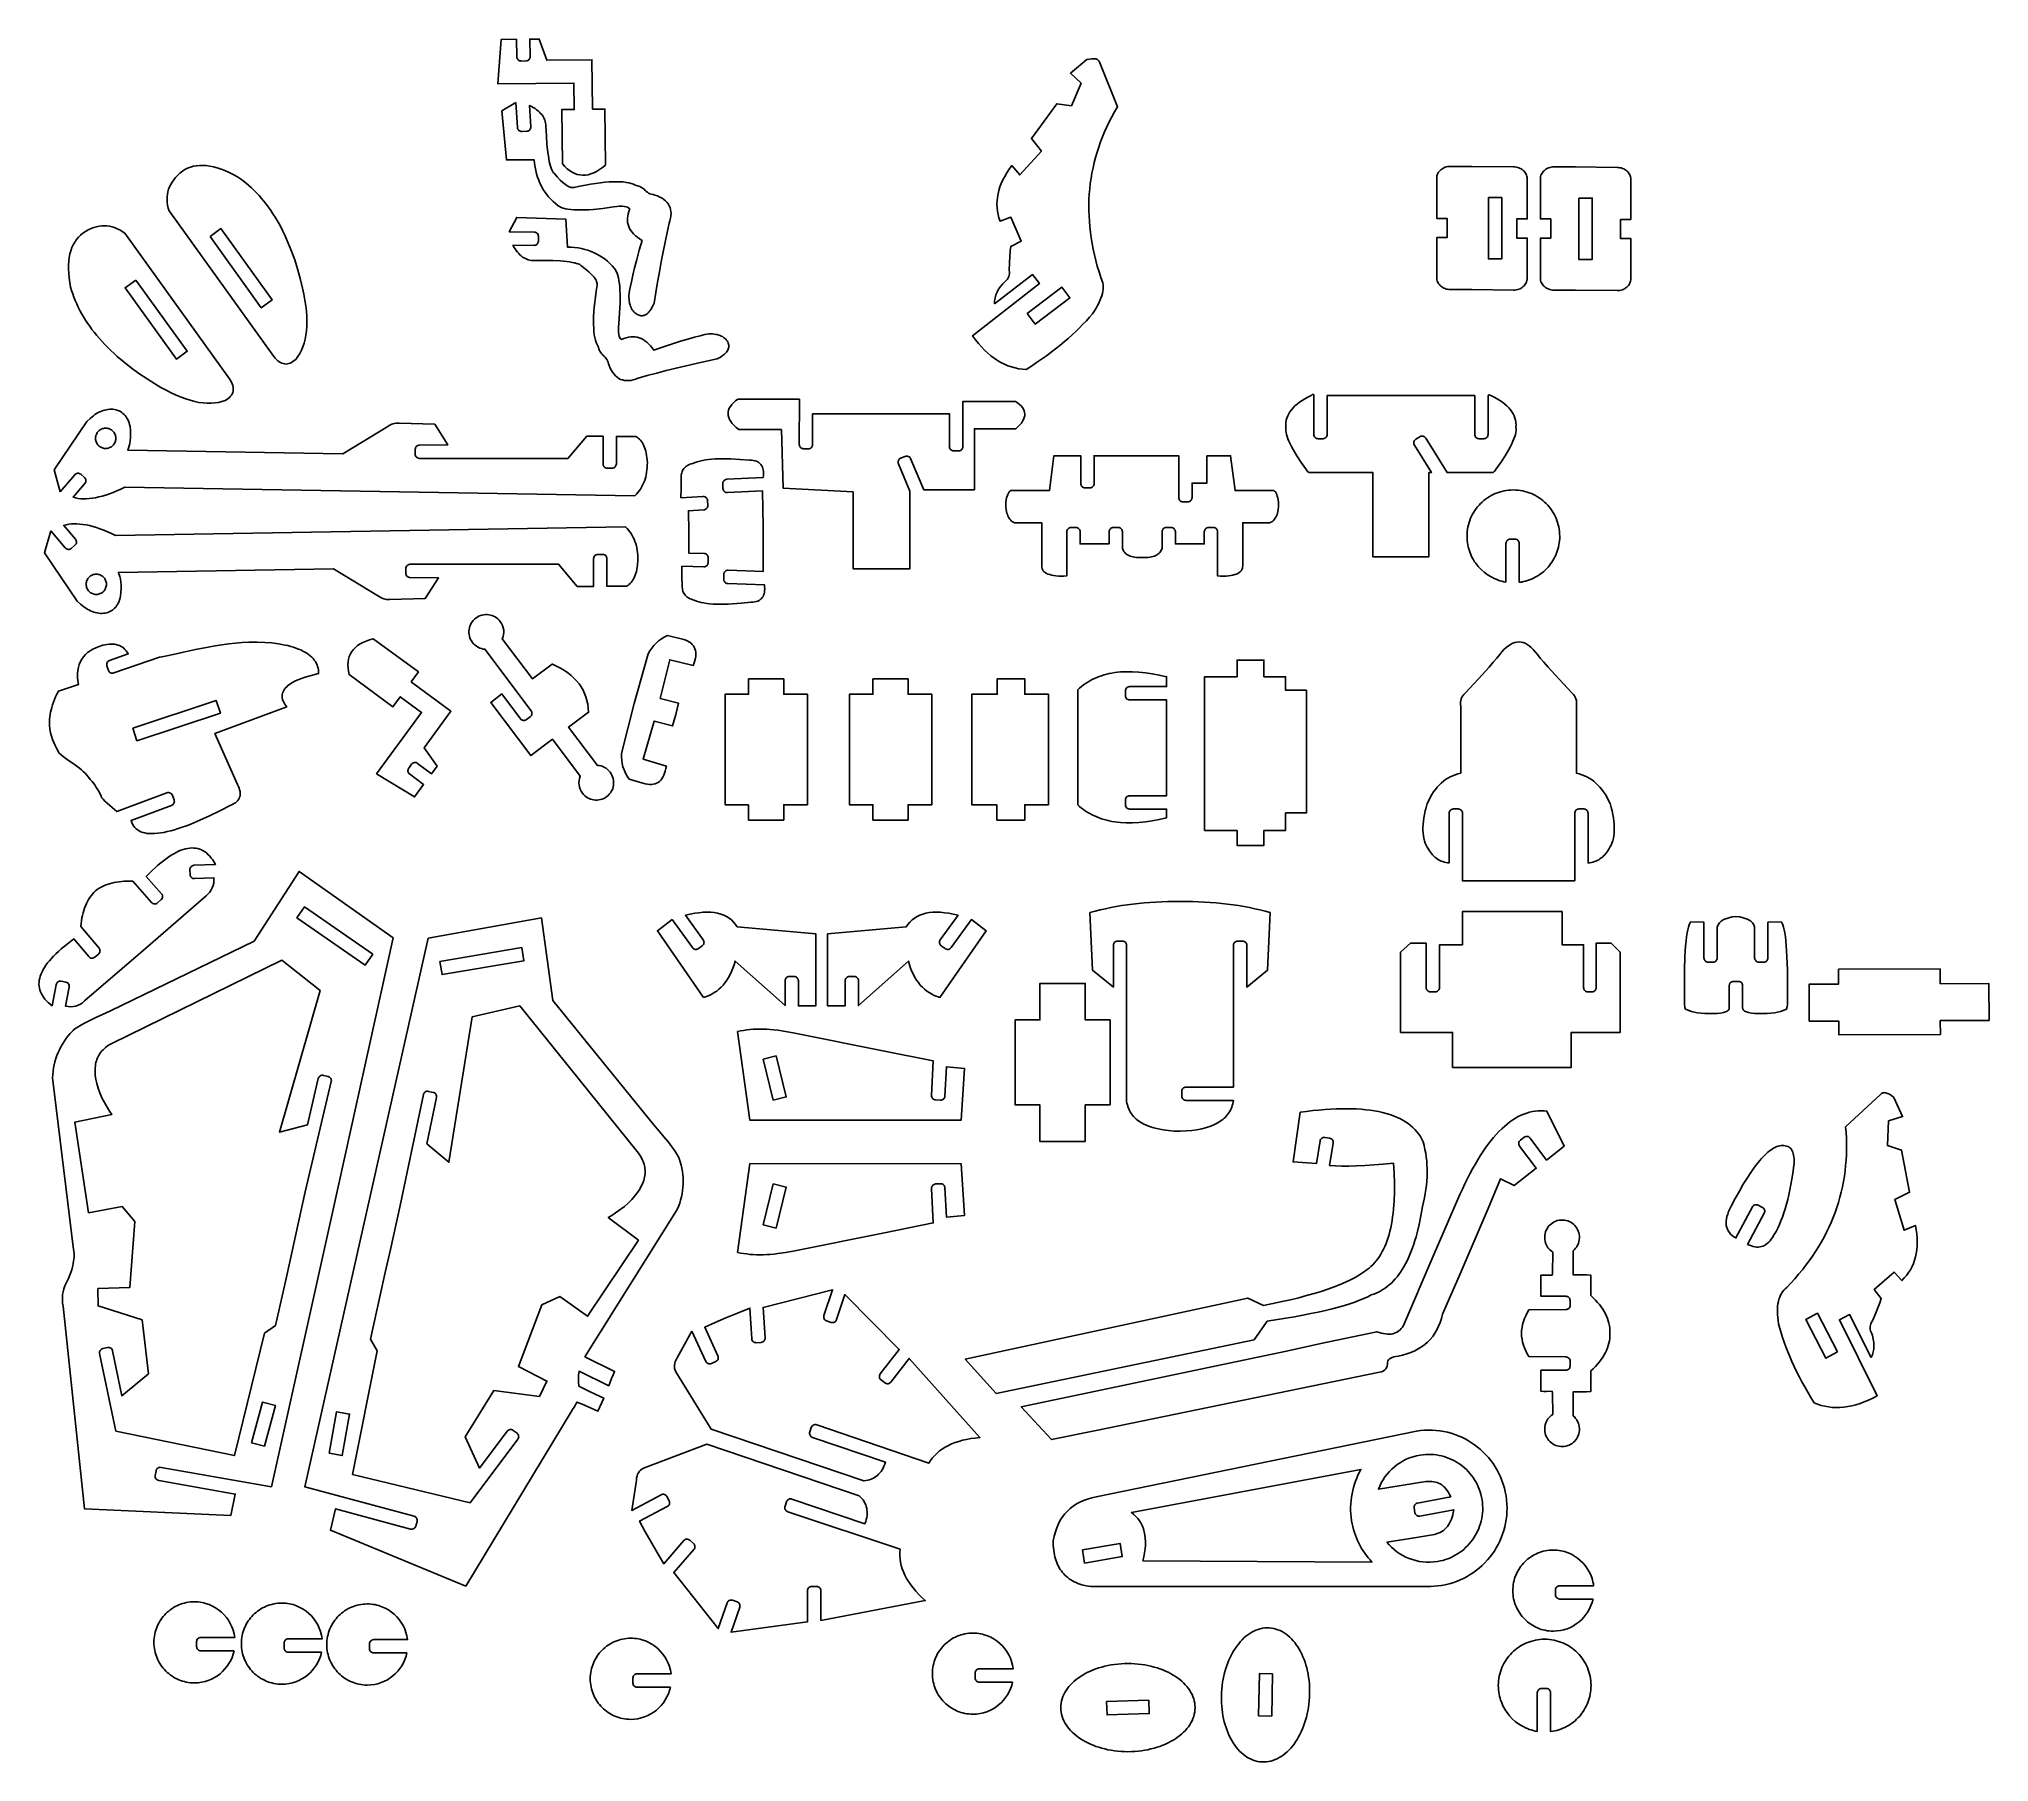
# Model space of a CAD drawing. Extents: x 0 to 712, y 0 to 629.
import ezdxf

# ---------------------------------------------------------------- set-up
doc = ezdxf.new("R2010")
doc.units = 0
doc.header["$MEASUREMENT"] = 0
doc.layers.add('DEFAULT_LAYER', color=1, linetype='Continuous')
doc.layers.add('HARLEY_1', color=1, linetype='Continuous')

msp = doc.modelspace()

# ---------------------------------------------------------------- linework, layer by layer
at = {"layer": 'DEFAULT_LAYER'}
for points in [[(426.59, 477.08), (435.32, 477.08), (436.96, 464.37), (451.08, 464.37), (451.39, 464.16), (451.67, 463.85), (451.93, 463.46), (452.17, 462.97), (452.38, 462.38), (452.57, 461.71), (452.73, 460.94), (452.87, 460.08), (452.83, 458.6), (452.69, 457.27), (452.58, 456.67), (452.44, 456.1), (452.28, 455.58), (452.09, 455.09), (451.88, 454.64), (451.64, 454.23), (451.38, 453.86), (451.09, 453.53), (450.77, 453.24), (450.43, 452.98), (450.07, 452.77), (449.67, 452.59), (439.77, 452.59), (439.77, 436.92), (439.72, 436.41), (439.61, 435.94), (439.42, 435.5), (439.16, 435.1), (438.83, 434.74), (438.44, 434.41), (437.97, 434.13), (437.43, 433.87), (436.82, 433.66), (436.14, 433.48), (435.39, 433.34), (434.57, 433.23), (433.68, 433.16), (432.72, 433.13), (431.68, 433.13), (430.58, 433.17), (430.58, 449.32), (430.55, 449.63), (430.46, 449.92), (430.31, 450.19), (430.12, 450.42), (429.89, 450.61), (429.63, 450.75), (429.34, 450.84), (429.03, 450.88), (427.27, 450.88), (426.95, 450.84), (426.66, 450.75), (426.4, 450.61), (426.17, 450.42), (425.98, 450.19), (425.84, 449.92), (425.74, 449.63), (425.71, 449.32), (425.71, 444.87), (415.14, 444.87), (415.14, 449.32), (415.11, 449.63), (415.02, 449.92), (414.87, 450.19), (414.68, 450.42), (414.45, 450.61), (414.19, 450.75), (413.9, 450.84), (413.58, 450.88), (411.82, 450.88), (411.51, 450.84), (411.22, 450.75), (410.96, 450.61), (410.73, 450.42), (410.54, 450.19), (410.39, 449.92), (410.3, 449.63), (410.27, 449.32), (410.27, 443.23), (410.12, 442.81), (409.93, 442.42), (409.7, 442.06), (409.43, 441.72), (409.12, 441.41), (408.77, 441.13), (408.38, 440.88), (407.95, 440.66), (407.47, 440.46), (406.96, 440.3), (406.41, 440.16), (405.81, 440.04), (405.18, 439.96), (404.5, 439.91), (403.03, 439.88), (401.56, 439.91), (400.89, 439.96), (400.25, 440.04), (399.66, 440.16), (399.1, 440.3), (398.59, 440.46), (398.12, 440.66), (397.69, 440.88), (397.29, 441.13), (396.94, 441.41), (396.63, 441.72), (396.36, 442.06), (396.13, 442.42), (395.94, 442.81), (395.79, 443.23), (395.79, 449.32), (395.76, 449.63), (395.67, 449.92), (395.53, 450.19), (395.34, 450.42), (395.11, 450.61), (394.84, 450.75), (394.55, 450.84), (394.24, 450.88), (392.48, 450.88), (392.17, 450.84), (391.88, 450.75), (391.61, 450.61), (391.38, 450.42), (391.19, 450.19), (391.05, 449.92), (390.96, 449.63), (390.93, 449.32), (390.93, 444.87), (380.35, 444.87), (380.35, 449.32), (380.32, 449.63), (380.23, 449.92), (380.08, 450.19), (379.89, 450.42), (379.66, 450.61), (379.4, 450.75), (379.11, 450.84), (378.8, 450.88), (377.04, 450.88), (376.72, 450.84), (376.43, 450.75), (376.17, 450.61), (375.94, 450.42), (375.75, 450.19), (375.61, 449.92), (375.51, 449.63), (375.48, 449.32), (375.48, 433.17), (374.38, 433.13), (373.35, 433.13), (372.39, 433.16), (371.5, 433.23), (370.68, 433.34), (369.92, 433.48), (369.24, 433.66), (368.64, 433.87), (368.1, 434.13), (367.63, 434.41), (367.23, 434.74), (366.9, 435.1), (366.64, 435.5), (366.46, 435.94), (366.34, 436.41), (366.3, 436.92), (366.3, 452.59), (356.39, 452.59), (356, 452.77), (355.63, 452.98), (355.29, 453.24), (354.98, 453.53), (354.69, 453.86), (354.42, 454.23), (354.18, 454.64), (353.97, 455.09), (353.78, 455.58), (353.62, 456.1), (353.49, 456.67), (353.38, 457.27), (353.23, 458.6), (353.19, 460.08), (353.33, 460.94), (353.49, 461.71), (353.68, 462.38), (353.89, 462.97), (354.13, 463.46), (354.39, 463.85), (354.68, 464.16), (354.99, 464.37), (369.1, 464.37), (370.74, 477.08), (380.58, 477.08), (380.58, 466.94), (380.61, 466.63), (380.7, 466.34), (380.84, 466.07), (381.03, 465.84), (381.26, 465.65), (381.53, 465.51), (381.82, 465.42), (382.13, 465.38), (383.89, 465.38), (384.2, 465.42), (384.49, 465.51), (384.76, 465.65), (384.99, 465.84), (385.18, 466.07), (385.32, 466.34), (385.41, 466.63), (385.44, 466.94), (385.44, 477.08), (403.03, 477.08), (416.35, 477.08), (416.35, 461.8), (416.38, 461.48), (416.48, 461.19), (416.62, 460.92), (416.81, 460.69), (417.04, 460.5), (417.3, 460.36), (417.59, 460.27), (417.91, 460.24), (419.67, 460.24), (419.98, 460.27), (420.27, 460.36), (420.53, 460.5), (420.77, 460.69), (420.96, 460.93), (421.1, 461.19), (421.19, 461.48), (421.22, 461.8), (421.22, 467.07), (426.59, 467.06), (426.59, 477.08)], [(84.89, 100.47), (44.57, 107.61), (44.26, 107.64), (43.95, 107.6), (43.67, 107.5), (43.41, 107.36), (43.18, 107.16), (42.99, 106.93), (42.85, 106.66), (42.76, 106.36), (42.46, 104.62), (42.43, 104.31), (42.47, 104.01), (42.57, 103.72), (42.71, 103.46), (42.91, 103.24), (43.14, 103.05), (43.42, 102.91), (43.72, 102.82), (71.72, 97.85), (70.03, 89.99), (16.6, 92.51), (8.8, 166.47), (8.62, 167.53), (8.54, 168.59), (8.54, 169.65), (8.64, 170.71), (8.83, 171.76), (9.1, 172.8), (9.47, 173.85), (9.92, 174.88), (10.74, 176.55), (11.42, 178.18), (11.96, 179.77), (12.37, 181.33), (12.53, 182.1), (12.65, 182.86), (12.74, 183.61), (12.79, 184.35), (12.81, 185.08), (12.79, 185.81), (12.74, 186.52), (12.66, 187.23), (4.97, 249.85), (5.04, 251.08), (5.16, 252.29), (5.33, 253.47), (5.55, 254.64), (5.83, 255.78), (6.15, 256.91), (6.53, 258.01), (6.96, 259.09), (7.44, 260.15), (7.97, 261.19), (8.55, 262.2), (9.18, 263.2), (9.86, 264.17), (10.59, 265.12), (11.38, 266.06), (12.22, 266.97), (12.45, 267.21), (12.76, 267.48), (13.64, 268.11), (14.86, 268.85), (16.42, 269.71), (18.32, 270.69), (20.56, 271.79), (23.14, 273), (26.06, 274.32), (78.57, 299.74), (95.02, 325.29), (129.44, 300.97), (107.17, 200.72), (84.89, 100.47)], [(560.47, 186.73), (560.47, 186.73), (560.43, 177.98), (563.72, 177.94), (565.3, 177.92), (566.9, 177.86), (566.94, 170.33), (567.8, 169.51), (568.61, 168.69), (569.36, 167.86), (570.05, 167.03), (570.68, 166.19), (571.26, 165.35), (571.78, 164.51), (572.24, 163.66), (572.65, 162.8), (573, 161.95), (573.29, 161.08), (573.52, 160.22), (573.7, 159.34), (573.82, 158.47), (573.88, 157.59), (573.89, 156.7), (573.89, 156.46), (573.88, 155.57), (573.82, 154.69), (573.7, 153.81), (573.52, 152.94), (573.29, 152.07), (573, 151.21), (572.65, 150.35), (572.24, 149.5), (571.78, 148.65), (571.26, 147.81), (570.68, 146.96), (570.05, 146.13), (569.36, 145.3), (568.61, 144.47), (567.8, 143.65), (566.94, 142.83), (566.9, 135.3), (565.3, 135.24), (563.72, 135.22), (560.43, 135.17), (560.47, 126.43), (560.47, 126.42), (560.92, 126.01), (561.37, 125.51), (561.75, 124.97), (562.09, 124.39), (562.36, 123.76), (562.56, 123.11), (562.69, 122.43), (562.75, 121.72), (562.73, 121.07), (562.65, 120.44), (562.51, 119.82), (562.32, 119.24), (562.06, 118.67), (561.76, 118.14), (561.41, 117.64), (561.01, 117.18), (560.57, 116.76), (560.09, 116.38), (559.57, 116.05), (559.03, 115.77), (558.45, 115.54), (557.84, 115.37), (557.22, 115.25), (556.57, 115.21), (555.92, 115.22), (555.29, 115.3), (554.67, 115.44), (554.09, 115.64), (553.52, 115.89), (552.99, 116.2), (552.49, 116.55), (552.03, 116.95), (551.61, 117.39), (551.23, 117.87), (550.9, 118.38), (550.62, 118.93), (550.39, 119.51), (550.22, 120.11), (550.1, 120.74), (550.05, 121.39), (550.09, 122.27), (550.22, 123.12), (550.47, 123.91), (550.81, 124.65), (551.24, 125.34), (551.77, 125.95), (552.38, 126.49), (553.07, 126.96), (552.87, 134.73), (552.82, 135.34), (551.78, 135.38), (550.74, 135.37), (549.69, 135.36), (548.65, 135.4), (548.7, 143.07), (557.76, 143.06), (558.07, 143.09), (558.36, 143.18), (558.63, 143.33), (558.86, 143.51), (559.06, 143.74), (559.2, 144), (559.3, 144.29), (559.33, 144.61), (559.34, 146.37), (559.31, 146.68), (559.22, 146.97), (559.08, 147.24), (558.89, 147.47), (558.66, 147.66), (558.4, 147.8), (558.11, 147.9), (557.8, 147.93), (544.29, 148.04), (543.68, 149.09), (543.15, 150.16), (542.69, 151.22), (542.31, 152.29), (542, 153.37), (541.77, 154.44), (541.61, 155.51), (541.53, 156.58), (541.61, 157.65), (541.77, 158.72), (542, 159.79), (542.31, 160.86), (542.69, 161.93), (543.15, 163), (543.68, 164.06), (544.29, 165.12), (557.8, 165.23), (558.11, 165.26), (558.4, 165.35), (558.66, 165.5), (558.89, 165.69), (559.08, 165.92), (559.22, 166.19), (559.31, 166.48), (559.34, 166.79), (559.33, 168.55), (559.3, 168.86), (559.2, 169.15), (559.06, 169.42), (558.86, 169.64), (558.63, 169.83), (558.36, 169.97), (558.07, 170.06), (557.76, 170.09), (548.7, 170.08), (548.65, 177.76), (549.69, 177.8), (550.74, 177.78), (551.78, 177.77), (552.82, 177.81), (552.87, 178.42), (553.07, 186.2), (552.38, 186.66), (551.77, 187.21), (551.24, 187.82), (550.81, 188.5), (550.47, 189.25), (550.22, 190.04), (550.09, 190.89), (550.05, 191.77), (550.1, 192.42), (550.22, 193.05), (550.39, 193.65), (550.62, 194.23), (550.9, 194.78), (551.23, 195.29), (551.61, 195.77), (552.03, 196.21), (552.49, 196.61), (552.99, 196.96), (553.52, 197.27), (554.09, 197.52), (554.67, 197.72), (555.29, 197.86), (555.92, 197.94), (556.57, 197.95), (557.22, 197.9), (557.84, 197.79), (558.45, 197.62), (559.03, 197.39), (559.57, 197.11), (560.09, 196.77), (560.57, 196.4), (561.01, 195.98), (561.41, 195.51), (561.76, 195.02), (562.06, 194.48), (562.32, 193.92), (562.51, 193.33), (562.65, 192.72), (562.73, 192.09), (562.75, 191.44), (562.69, 190.73), (562.56, 190.05), (562.36, 189.39), (562.09, 188.77), (561.75, 188.19), (561.37, 187.64), (560.92, 187.15), (560.47, 186.73)]]:
    msp.add_lwpolyline(points, close=True, dxfattribs=at)
at = {"layer": 'HARLEY_1'}
for points in [[(202.31, 603.62), (206.74, 603.67), (206.98, 583.24), (205.87, 582.35), (204.79, 581.58), (203.71, 580.94), (202.66, 580.42), (201.62, 580.02), (200.6, 579.74), (199.59, 579.59), (198.59, 579.55), (197.62, 579.64), (196.66, 579.85), (195.71, 580.18), (194.78, 580.64), (193.86, 581.22), (192.96, 581.91), (192.08, 582.74), (191.21, 583.68), (190.98, 603.49), (195.51, 603.54), (195.39, 613.21), (167.63, 612.89), (168.84, 629.13), (174.43, 629.19), (174.58, 622.77), (174.62, 622.46), (174.72, 622.17), (174.87, 621.91), (175.06, 621.68), (175.29, 621.49), (175.56, 621.36), (175.86, 621.27), (176.17, 621.25), (177.93, 621.29), (178.24, 621.33), (178.53, 621.42), (178.79, 621.57), (179.01, 621.77), (179.2, 622.01), (179.34, 622.27), (179.42, 622.57), (179.45, 622.88), (179.3, 629.25), (182.73, 629.29), (185.47, 621.52), (202, 621.71), (202.21, 603.78), (202.24, 603.67), (202.31, 603.62)], [(349.01, 532.53), (362.96, 543.24), (365.47, 539.94), (341.04, 520.89), (342.11, 519.45), (343.2, 518.09), (344.31, 516.83), (345.44, 515.65), (346.59, 514.57), (347.77, 513.58), (348.96, 512.67), (350.18, 511.86), (351.41, 511.14), (352.67, 510.5), (353.95, 509.96), (355.25, 509.51), (356.57, 509.15), (357.91, 508.88), (359.27, 508.69), (360.66, 508.6), (362.58, 509.85), (364.44, 511.1), (366.25, 512.35), (368.01, 513.61), (369.71, 514.87), (371.36, 516.13), (372.96, 517.4), (374.5, 518.67), (375.98, 519.94), (377.42, 521.22), (378.8, 522.5), (380.12, 523.79), (381.39, 525.08), (382.61, 526.37), (383.77, 527.67), (384.88, 528.97), (385.55, 529.97), (386.16, 530.96), (386.71, 531.92), (387.19, 532.85), (387.6, 533.76), (387.95, 534.65), (388.24, 535.52), (388.46, 536.35), (388.62, 537.17), (388.71, 537.96), (388.74, 538.73), (388.7, 539.47), (388.6, 540.19), (388.43, 540.88), (388.2, 541.55), (387.9, 542.2), (387.24, 544.29), (386.62, 546.38), (386.07, 548.45), (385.56, 550.52), (385.12, 552.57), (384.73, 554.62), (384.39, 556.65), (384.11, 558.68), (383.88, 560.7), (383.71, 562.7), (383.6, 564.7), (383.54, 566.69), (383.53, 568.67), (383.58, 570.64), (383.69, 572.6), (383.85, 574.55), (384.07, 576.5), (384.34, 578.43), (384.67, 580.35), (385.05, 582.27), (385.49, 584.17), (385.98, 586.06), (386.53, 587.95), (387.13, 589.83), (387.79, 591.69), (388.5, 593.55), (389.27, 595.4), (390.1, 597.23), (390.98, 599.06), (391.91, 600.88), (392.91, 602.69), (393.95, 604.49), (387.53, 620.61), (387.46, 620.87), (387.35, 621.11), (387.21, 621.32), (387.05, 621.5), (386.85, 621.66), (386.63, 621.79), (386.37, 621.9), (386.09, 621.99), (385.43, 622.08), (384.66, 622.07), (383.77, 621.96), (382.77, 621.75), (376.81, 616.79), (380.69, 613.17), (377.14, 604.94), (371.82, 605.66), (362.52, 592.99), (366.23, 588.28), (358.31, 579.63), (355.34, 583.06), (354.4, 581.74), (353.56, 580.43), (352.8, 579.12), (352.13, 577.82), (351.55, 576.53), (351.06, 575.24), (350.66, 573.96), (350.35, 572.69), (350.13, 571.42), (350, 570.16), (349.96, 568.91), (350.01, 567.66), (350.15, 566.42), (350.38, 565.18), (350.7, 563.96), (351.11, 562.73), (355.01, 564.25), (358.79, 555.43), (355.01, 553.53), (354.83, 551.9), (354.67, 549.9), (354.54, 547.53), (354.43, 544.81), (354.49, 544.18), (354.49, 543.59), (354.42, 543.04), (354.28, 542.53), (354.08, 542.06), (353.81, 541.63), (353.47, 541.25), (353.07, 540.9), (352.11, 539.92), (351.28, 538.92), (350.58, 537.9), (350.01, 536.87), (349.57, 535.81), (349.39, 535.28), (349.25, 534.74), (349.14, 534.19), (349.06, 533.64), (349.02, 533.09), (349.01, 532.53)], [(174.21, 606.04), (174.8, 596.94), (174.86, 596.63), (174.97, 596.35), (175.13, 596.09), (175.33, 595.87), (175.57, 595.7), (175.85, 595.57), (176.14, 595.5), (176.46, 595.49), (178.21, 595.6), (178.52, 595.66), (178.81, 595.77), (179.06, 595.93), (179.28, 596.13), (179.45, 596.37), (179.58, 596.65), (179.65, 596.95), (179.66, 597.26), (179.16, 604.99), (179.89, 604.62), (180.57, 604.24), (181.2, 603.85), (181.79, 603.44), (182.32, 603.02), (182.82, 602.58), (183.26, 602.13), (183.66, 601.67), (184.01, 601.19), (184.31, 600.7), (184.57, 600.2), (184.79, 599.68), (184.95, 599.14), (185.08, 598.59), (185.15, 598.03), (185.19, 597.45), (185.35, 593.89), (185.57, 590.74), (185.86, 587.99), (186.2, 585.64), (186.4, 584.61), (186.61, 583.69), (186.83, 582.87), (187.07, 582.14), (187.33, 581.52), (187.6, 581), (187.89, 580.58), (188.19, 580.26), (189.32, 578.93), (190.39, 577.79), (191.39, 576.85), (192.33, 576.1), (192.78, 575.8), (193.21, 575.55), (193.63, 575.34), (194.03, 575.19), (194.42, 575.08), (194.79, 575.03), (195.15, 575.02), (195.48, 575.06), (197.6, 575.51), (199.61, 575.9), (201.53, 576.24), (203.36, 576.53), (205.09, 576.77), (206.72, 576.95), (208.26, 577.08), (209.7, 577.16), (211.05, 577.18), (212.3, 577.15), (213.46, 577.07), (214.52, 576.94), (215.49, 576.75), (216.36, 576.51), (217.13, 576.22), (217.81, 575.87), (218.24, 575.81), (218.66, 575.72), (219.08, 575.58), (219.5, 575.4), (219.92, 575.19), (220.34, 574.93), (220.75, 574.64), (221.17, 574.3), (221.47, 573.93), (221.83, 573.6), (222.24, 573.3), (222.7, 573.03), (223.2, 572.8), (223.76, 572.6), (224.37, 572.44), (225.03, 572.31), (225.97, 571.96), (226.83, 571.57), (227.61, 571.14), (228.3, 570.67), (228.91, 570.17), (229.44, 569.62), (229.89, 569.03), (230.25, 568.41), (230.54, 567.74), (230.74, 567.04), (230.86, 566.29), (230.89, 565.51), (230.85, 564.69), (230.72, 563.82), (230.51, 562.92), (230.22, 561.98), (229.45, 558.57), (228.7, 555.09), (227.99, 551.54), (227.29, 547.92), (226.62, 544.24), (225.98, 540.5), (225.37, 536.69), (224.77, 532.81), (224.15, 531.54), (223.5, 530.48), (223.17, 530.02), (222.84, 529.62), (222.5, 529.27), (222.15, 528.96), (221.81, 528.71), (221.45, 528.51), (221.09, 528.36), (220.73, 528.26), (220.36, 528.22), (219.99, 528.22), (219.61, 528.27), (219.23, 528.38), (218.8, 528.57), (218.39, 528.79), (218.01, 529.04), (217.66, 529.33), (217.33, 529.65), (217.03, 530), (216.75, 530.38), (216.5, 530.79), (216.28, 531.23), (216.08, 531.71), (215.91, 532.22), (215.77, 532.76), (215.56, 533.93), (215.46, 535.24), (215.65, 536.73), (215.96, 538.53), (216.39, 540.64), (216.93, 543.05), (217.6, 545.76), (218.38, 548.78), (219.28, 552.11), (220.3, 555.74), (219.41, 556.29), (218.6, 556.86), (217.87, 557.46), (217.23, 558.08), (216.66, 558.72), (216.18, 559.38), (215.77, 560.06), (215.45, 560.77), (215.21, 561.5), (215.05, 562.25), (214.97, 563.02), (214.97, 563.82), (215.06, 564.64), (215.22, 565.48), (215.47, 566.34), (215.79, 567.23), (215.65, 567.4), (215.48, 567.56), (215.05, 567.82), (214.5, 568.02), (213.83, 568.14), (213.03, 568.19), (212.12, 568.18), (211.09, 568.09), (209.93, 567.94), (205.98, 567.42), (202.43, 567.07), (200.81, 566.95), (199.29, 566.88), (197.87, 566.85), (196.56, 566.85), (195.34, 566.91), (194.23, 567), (193.22, 567.13), (192.31, 567.3), (191.5, 567.52), (190.79, 567.77), (190.18, 568.07), (189.68, 568.41), (188.72, 569.16), (187.81, 569.95), (186.96, 570.78), (186.17, 571.65), (185.43, 572.56), (184.74, 573.51), (184.11, 574.49), (183.54, 575.52), (183.02, 576.58), (182.55, 577.69), (182.14, 578.83), (181.79, 580.02), (181.49, 581.24), (181.24, 582.5), (181.06, 583.81), (180.92, 585.15), (170.74, 585.14), (169.08, 603.01), (174.21, 606.04)], [(85.8, 513.32), (86.29, 512.74), (86.78, 512.24), (87.27, 511.8), (87.77, 511.43), (88.26, 511.12), (88.76, 510.89), (89.25, 510.72), (89.75, 510.62), (90.25, 510.59), (90.75, 510.63), (91.25, 510.73), (91.76, 510.9), (92.26, 511.14), (92.77, 511.45), (93.27, 511.82), (93.78, 512.26), (94.56, 513.29), (95.26, 514.41), (95.88, 515.6), (96.41, 516.87), (96.86, 518.21), (97.23, 519.64), (97.51, 521.15), (97.71, 522.74), (97.83, 524.4), (97.86, 526.15), (97.8, 527.97), (97.67, 529.88), (97.45, 531.86), (97.15, 533.92), (96.76, 536.06), (96.29, 538.28), (95.41, 541.85), (94.45, 545.29), (93.41, 548.59), (92.28, 551.75), (91.08, 554.77), (90.45, 556.23), (89.8, 557.66), (89.12, 559.05), (88.43, 560.41), (87.72, 561.73), (86.99, 563.02), (86.23, 564.27), (85.46, 565.49), (84.67, 566.67), (83.86, 567.83), (83.03, 568.94), (82.17, 570.02), (81.3, 571.07), (80.41, 572.09), (79.49, 573.06), (78.56, 574.01), (77.61, 574.92), (76.64, 575.8), (75.64, 576.64), (74.63, 577.44), (73.6, 578.22), (72.54, 578.96), (70.97, 579.8), (69.43, 580.55), (67.94, 581.21), (66.49, 581.76), (65.08, 582.23), (63.71, 582.6), (62.39, 582.87), (61.11, 583.04), (59.87, 583.12), (58.67, 583.11), (57.52, 583), (56.4, 582.79), (55.33, 582.49), (54.31, 582.09), (53.32, 581.6), (52.38, 581.01), (51.46, 580.26), (50.63, 579.49), (49.88, 578.69), (49.21, 577.88), (48.62, 577.05), (48.12, 576.19), (47.69, 575.32), (47.35, 574.42), (47.09, 573.5), (46.91, 572.56), (46.81, 571.6), (46.79, 570.62), (46.86, 569.62), (47, 568.59), (47.23, 567.55), (47.54, 566.48), (85.8, 513.32)], [(543.67, 541.96), (543.64, 541.51), (543.57, 541.08), (543.44, 540.66), (543.28, 540.26), (543.07, 539.87), (542.82, 539.51), (542.53, 539.17), (542.21, 538.86), (541.85, 538.58), (541.47, 538.32), (541.06, 538.1), (540.62, 537.92), (540.17, 537.77), (539.69, 537.67), (539.2, 537.61), (538.69, 537.59), (523.43, 537.78), (515.58, 537.78), (515.07, 537.81), (514.58, 537.87), (514.1, 537.98), (513.65, 538.13), (513.21, 538.31), (512.8, 538.53), (512.42, 538.79), (512.06, 539.07), (511.74, 539.38), (511.45, 539.72), (511.2, 540.08), (510.99, 540.46), (510.82, 540.86), (510.7, 541.28), (510.62, 541.71), (510.6, 542.15), (510.6, 556.77), (514.4, 556.77), (514.4, 563.79), (510.6, 563.79), (510.6, 578.41), (510.62, 578.86), (510.7, 579.29), (510.82, 579.71), (510.99, 580.11), (511.2, 580.49), (511.45, 580.85), (511.74, 581.19), (512.06, 581.5), (512.42, 581.78), (512.8, 582.03), (513.21, 582.25), (513.65, 582.44), (514.1, 582.58), (514.58, 582.69), (515.07, 582.76), (515.58, 582.78), (523.43, 582.78), (538.69, 582.59), (539.2, 582.56), (539.69, 582.49), (540.17, 582.38), (540.62, 582.23), (541.06, 582.04), (541.47, 581.82), (541.85, 581.57), (542.21, 581.29), (542.53, 580.98), (542.82, 580.65), (543.07, 580.29), (543.28, 579.91), (543.44, 579.51), (543.57, 579.09), (543.64, 578.66), (543.67, 578.22), (543.67, 563.6), (539.87, 563.6), (539.87, 556.58), (543.67, 556.58), (543.67, 541.96)], [(548.47, 578.22), (548.5, 578.66), (548.58, 579.1), (548.7, 579.51), (548.87, 579.91), (549.08, 580.3), (549.33, 580.66), (549.61, 580.99), (549.94, 581.3), (550.29, 581.59), (550.67, 581.84), (551.09, 582.06), (551.52, 582.24), (551.98, 582.39), (552.45, 582.5), (552.95, 582.56), (553.45, 582.59), (561.3, 582.59), (576.56, 582.39), (577.07, 582.36), (577.56, 582.29), (578.04, 582.18), (578.5, 582.03), (578.93, 581.85), (579.34, 581.63), (579.73, 581.38), (580.08, 581.09), (580.4, 580.79), (580.69, 580.45), (580.94, 580.09), (581.15, 579.71), (581.32, 579.31), (581.44, 578.9), (581.52, 578.47), (581.54, 578.02), (581.54, 563.4), (577.75, 563.4), (577.75, 556.38), (581.54, 556.38), (581.54, 541.76), (581.52, 541.32), (581.44, 540.88), (581.32, 540.46), (581.15, 540.06), (580.94, 539.68), (580.69, 539.32), (580.4, 538.98), (580.08, 538.66), (579.73, 538.38), (579.34, 538.13), (578.93, 537.91), (578.5, 537.72), (578.04, 537.58), (577.56, 537.47), (577.07, 537.41), (576.56, 537.39), (561.3, 537.59), (553.45, 537.59), (552.95, 537.61), (552.45, 537.68), (551.98, 537.79), (551.52, 537.93), (551.09, 538.12), (550.67, 538.34), (550.29, 538.59), (549.94, 538.87), (549.61, 539.18), (549.33, 539.52), (549.08, 539.88), (548.87, 540.26), (548.7, 540.66), (548.58, 541.08), (548.5, 541.51), (548.47, 541.96), (548.47, 556.58), (552.27, 556.58), (552.27, 563.6), (548.47, 563.6), (548.47, 578.22)], [(529.5, 571.38), (534.37, 571.38), (534.37, 548.99), (529.5, 548.99), (529.5, 571.38)], [(562.57, 571.19), (567.44, 571.19), (567.44, 548.79), (562.57, 548.79), (562.57, 571.19)], [(173.1, 553.99), (173.5, 553.28), (173.92, 552.62), (174.35, 552.01), (174.79, 551.45), (175.24, 550.93), (175.7, 550.46), (176.18, 550.05), (176.66, 549.67), (177.16, 549.35), (177.67, 549.07), (178.19, 548.84), (178.72, 548.66), (179.26, 548.52), (179.82, 548.43), (180.38, 548.38), (180.96, 548.38), (184.52, 548.41), (187.69, 548.37), (190.45, 548.24), (192.81, 548.02), (193.85, 547.88), (194.78, 547.72), (195.62, 547.54), (196.35, 547.34), (196.99, 547.12), (197.52, 546.88), (197.96, 546.62), (198.29, 546.34), (199.69, 545.28), (200.88, 544.28), (201.88, 543.33), (202.68, 542.43), (203, 542), (203.28, 541.58), (203.5, 541.17), (203.68, 540.78), (203.81, 540.4), (203.88, 540.03), (203.91, 539.68), (203.89, 539.34), (203.56, 537.21), (203.28, 535.17), (203.04, 533.23), (202.85, 531.4), (202.71, 529.66), (202.62, 528.01), (202.58, 526.47), (202.58, 525.03), (202.63, 523.68), (202.73, 522.43), (202.87, 521.28), (203.07, 520.23), (203.31, 519.27), (203.59, 518.42), (203.93, 517.66), (204.31, 517), (204.39, 516.58), (204.51, 516.16), (204.68, 515.75), (204.87, 515.34), (205.11, 514.93), (205.39, 514.53), (205.71, 514.13), (206.06, 513.74), (206.45, 513.45), (206.8, 513.11), (207.12, 512.72), (207.42, 512.28), (207.68, 511.79), (207.9, 511.24), (208.1, 510.64), (208.27, 509.99), (208.67, 509.07), (209.1, 508.23), (209.58, 507.48), (210.08, 506.82), (210.62, 506.23), (211.2, 505.74), (211.81, 505.32), (212.45, 504.99), (213.13, 504.75), (213.85, 504.58), (214.6, 504.51), (215.38, 504.51), (216.2, 504.6), (217.06, 504.78), (217.94, 505.04), (218.87, 505.38), (222.23, 506.34), (225.67, 507.27), (229.17, 508.19), (232.74, 509.08), (236.38, 509.95), (240.08, 510.8), (243.86, 511.63), (247.69, 512.43), (248.93, 513.13), (249.95, 513.83), (250.39, 514.18), (250.77, 514.54), (251.11, 514.9), (251.39, 515.26), (251.62, 515.62), (251.8, 515.99), (251.93, 516.35), (252.01, 516.72), (252.04, 517.09), (252.01, 517.46), (251.94, 517.83), (251.81, 518.21), (251.6, 518.63), (251.35, 519.03), (251.08, 519.39), (250.77, 519.73), (250.44, 520.04), (250.07, 520.32), (249.68, 520.58), (249.25, 520.8), (248.8, 521), (248.31, 521.17), (247.79, 521.31), (247.25, 521.42), (246.06, 521.56), (244.76, 521.59), (243.27, 521.32), (241.49, 520.91), (239.41, 520.37), (237.04, 519.69), (234.36, 518.88), (231.39, 517.93), (228.12, 516.85), (224.55, 515.63), (223.95, 516.49), (223.34, 517.26), (222.7, 517.96), (222.05, 518.57), (221.38, 519.1), (220.69, 519.55), (219.98, 519.91), (219.26, 520.19), (218.52, 520.39), (217.76, 520.51), (216.98, 520.55), (216.19, 520.5), (215.38, 520.37), (214.55, 520.16), (213.7, 519.87), (212.83, 519.49), (212.65, 519.62), (212.48, 519.79), (212.2, 520.2), (211.97, 520.74), (211.81, 521.41), (211.71, 522.19), (211.68, 523.11), (211.71, 524.15), (211.8, 525.31), (212.1, 529.28), (212.25, 532.84), (212.28, 534.47), (212.27, 535.99), (212.22, 537.41), (212.14, 538.72), (212.02, 539.93), (211.87, 541.04), (211.68, 542.04), (211.46, 542.94), (211.2, 543.74), (210.9, 544.43), (210.57, 545.02), (210.2, 545.5), (209.4, 546.42), (208.56, 547.28), (207.69, 548.09), (206.78, 548.83), (205.83, 549.52), (204.84, 550.15), (203.82, 550.73), (202.77, 551.24), (201.68, 551.7), (200.55, 552.11), (199.38, 552.45), (198.18, 552.74), (196.94, 552.97), (195.67, 553.14), (194.36, 553.26), (193.01, 553.32), (192.45, 563.49), (174.52, 564.15), (171.78, 558.87), (180.89, 558.78), (181.21, 558.74), (181.5, 558.65), (181.76, 558.5), (181.99, 558.31), (182.18, 558.08), (182.32, 557.81), (182.41, 557.52), (182.44, 557.21), (182.42, 555.45), (182.39, 555.13), (182.29, 554.84), (182.14, 554.58), (181.95, 554.35), (181.72, 554.16), (181.45, 554.02), (181.16, 553.94), (180.85, 553.91), (173.1, 553.99)], [(69.59, 505.21), (69.98, 504.56), (70.3, 503.94), (70.56, 503.33), (70.76, 502.75), (70.89, 502.18), (70.95, 501.64), (70.95, 501.11), (70.89, 500.61), (70.76, 500.12), (70.57, 499.66), (70.31, 499.22), (69.99, 498.8), (69.6, 498.39), (69.15, 498.01), (68.63, 497.65), (68.05, 497.31), (66.83, 496.89), (65.55, 496.58), (64.22, 496.38), (62.85, 496.27), (61.43, 496.28), (59.96, 496.38), (58.44, 496.59), (56.87, 496.91), (55.26, 497.33), (53.59, 497.85), (51.88, 498.48), (50.12, 499.22), (48.31, 500.05), (46.45, 500.99), (44.54, 502.04), (42.58, 503.19), (39.48, 505.16), (36.52, 507.17), (33.73, 509.2), (31.09, 511.27), (28.6, 513.37), (27.42, 514.44), (26.27, 515.51), (25.17, 516.59), (24.1, 517.67), (23.07, 518.77), (22.09, 519.87), (21.14, 520.98), (20.22, 522.1), (19.35, 523.23), (18.52, 524.37), (17.72, 525.51), (16.97, 526.66), (16.25, 527.82), (15.58, 528.99), (14.94, 530.17), (14.34, 531.35), (13.78, 532.54), (13.26, 533.75), (12.77, 534.95), (12.33, 536.17), (11.92, 537.4), (11.56, 538.63), (11.26, 540.39), (11.03, 542.09), (10.89, 543.71), (10.82, 545.27), (10.83, 546.75), (10.91, 548.16), (11.08, 549.5), (11.32, 550.77), (11.63, 551.97), (12.03, 553.1), (12.5, 554.16), (13.05, 555.15), (13.67, 556.07), (14.38, 556.92), (15.16, 557.7), (16.02, 558.4), (17.02, 559.03), (18.01, 559.58), (19, 560.04), (19.99, 560.41), (20.97, 560.7), (21.94, 560.91), (22.9, 561.04), (23.86, 561.08), (24.82, 561.03), (25.76, 560.91), (26.71, 560.69), (27.64, 560.4), (28.57, 560.02), (29.5, 559.56), (30.41, 559.01), (31.33, 558.38), (69.59, 505.21)], [(62.47, 557.19), (66.42, 560.04), (85.17, 533.98), (81.22, 531.14), (62.47, 557.19)], [(35.39, 541.27), (31.44, 538.43), (50.19, 512.37), (54.14, 515.22), (35.39, 541.27)], [(361.01, 529.08), (363.93, 525.18), (376.62, 534.71), (373.71, 538.61), (361.01, 529.08)], [(508.64, 470.95), (507.75, 470.95), (507.75, 440.22), (497.53, 440.22), (487.32, 440.22), (487.32, 470.95), (464.7, 470.95), (464.45, 470.93), (464.21, 470.95), (463.98, 471.01), (463.76, 471.11), (463.55, 471.24), (463.35, 471.42), (463.16, 471.63), (462.98, 471.89), (461.09, 474.59), (459.47, 477.07), (458.13, 479.34), (457.56, 480.4), (457.05, 481.4), (456.62, 482.35), (456.25, 483.24), (455.96, 484.08), (455.73, 484.87), (455.57, 485.61), (455.47, 486.29), (455.45, 486.91), (455.49, 487.49), (455.47, 488.35), (455.52, 489.2), (455.65, 490.03), (455.86, 490.84), (456.16, 491.63), (456.53, 492.4), (456.99, 493.15), (457.52, 493.88), (458.14, 494.59), (458.83, 495.28), (459.61, 495.96), (460.47, 496.61), (461.4, 497.24), (462.42, 497.86), (463.52, 498.45), (464.7, 499.03), (465.15, 499.4), (465.33, 499.49), (465.47, 499.52), (465.58, 499.49), (465.65, 499.4), (465.69, 499.24), (465.69, 499.03), (465.69, 484.87), (465.73, 484.56), (465.82, 484.27), (465.96, 484), (466.15, 483.77), (466.38, 483.58), (466.65, 483.44), (466.94, 483.34), (467.25, 483.31), (469.01, 483.31), (469.32, 483.34), (469.61, 483.44), (469.88, 483.58), (470.11, 483.77), (470.3, 484), (470.44, 484.27), (470.53, 484.56), (470.56, 484.87), (470.56, 499.03), (497.53, 499.03), (524.5, 499.03), (524.5, 484.87), (524.54, 484.56), (524.63, 484.27), (524.77, 484), (524.96, 483.77), (525.19, 483.58), (525.45, 483.44), (525.75, 483.34), (526.06, 483.31), (527.82, 483.31), (528.13, 483.34), (528.42, 483.44), (528.69, 483.58), (528.92, 483.77), (529.11, 484), (529.25, 484.27), (529.34, 484.56), (529.37, 484.87), (529.37, 499.03), (529.41, 499.14), (529.47, 499.22), (529.56, 499.27), (529.67, 499.29), (529.97, 499.22), (530.37, 499.03), (531.55, 498.45), (532.65, 497.86), (533.66, 497.24), (534.6, 496.61), (535.46, 495.96), (536.23, 495.28), (536.93, 494.59), (537.55, 493.88), (538.08, 493.15), (538.54, 492.4), (538.91, 491.63), (539.2, 490.84), (539.42, 490.03), (539.55, 489.2), (539.6, 488.35), (539.57, 487.49), (539.62, 486.91), (539.59, 486.29), (539.5, 485.61), (539.34, 484.87), (539.11, 484.08), (538.81, 483.24), (538.45, 482.35), (538.01, 481.4), (537.51, 480.4), (536.94, 479.34), (535.6, 477.07), (533.98, 474.59), (532.09, 471.89), (531.91, 471.63), (531.72, 471.42), (531.52, 471.24), (531.31, 471.11), (531.09, 471.01), (530.86, 470.95), (530.62, 470.93), (530.37, 470.95), (514.39, 470.95), (506.59, 483.54), (506.39, 483.79), (506.16, 483.99), (505.9, 484.14), (505.62, 484.24), (505.32, 484.28), (505.02, 484.26), (504.73, 484.19), (504.44, 484.05), (502.95, 483.12), (502.7, 482.93), (502.5, 482.7), (502.35, 482.44), (502.26, 482.15), (502.22, 481.86), (502.23, 481.56), (502.31, 481.26), (502.45, 480.98), (508.66, 470.95), (508.64, 470.95)], [(7.79, 463.91), (5.49, 471.98), (17.42, 489.61), (18.64, 490.73), (19.85, 491.69), (20.45, 492.11), (21.05, 492.49), (21.66, 492.82), (22.26, 493.12), (22.85, 493.38), (23.45, 493.6), (24.05, 493.77), (24.64, 493.91), (25.24, 494.01), (25.83, 494.06), (26.42, 494.08), (27.01, 494.06), (27.62, 493.96), (28.2, 493.83), (28.75, 493.66), (29.28, 493.44), (29.77, 493.19), (30.23, 492.89), (30.66, 492.56), (31.07, 492.19), (31.44, 491.77), (31.79, 491.32), (32.11, 490.82), (32.4, 490.28), (32.65, 489.71), (32.88, 489.09), (33.08, 488.44), (33.25, 487.74), (33.37, 486.29), (33.42, 484.95), (33.41, 483.72), (33.33, 482.59), (33.19, 481.57), (32.99, 480.66), (32.72, 479.86), (32.4, 479.16), (111.02, 477.83), (127.47, 487.74), (127.9, 488.07), (128.36, 488.34), (128.84, 488.57), (129.35, 488.75), (129.87, 488.89), (130.43, 488.97), (131.01, 489), (131.61, 488.99), (144.55, 488.6), (149.31, 481.03), (139.03, 481), (138.72, 480.97), (138.43, 480.88), (138.16, 480.73), (137.93, 480.55), (137.74, 480.32), (137.59, 480.06), (137.5, 479.77), (137.46, 479.46), (137.45, 477.69), (137.48, 477.38), (137.57, 477.09), (137.71, 476.82), (137.9, 476.59), (138.13, 476.4), (138.4, 476.25), (138.69, 476.16), (139, 476.13), (193.22, 476.12), (200.09, 484.23), (206.04, 484.23), (206.04, 474.09), (206.07, 473.78), (206.16, 473.48), (206.31, 473.22), (206.5, 472.99), (206.73, 472.8), (206.99, 472.65), (207.28, 472.56), (207.59, 472.53), (209.35, 472.53), (209.67, 472.56), (209.96, 472.65), (210.22, 472.8), (210.45, 472.99), (210.64, 473.22), (210.78, 473.48), (210.88, 473.78), (210.91, 474.09), (210.91, 484.15), (218.03, 484.15), (218.49, 483.87), (218.93, 483.54), (219.34, 483.18), (219.72, 482.77), (220.08, 482.32), (220.41, 481.83), (220.72, 481.29), (220.99, 480.72), (221.24, 480.1), (221.46, 479.45), (221.66, 478.75), (221.83, 478.01), (221.97, 477.23), (222.09, 476.41), (222.24, 474.64), (222.23, 473.69), (222.19, 472.77), (222.1, 471.88), (221.99, 471.01), (221.83, 470.16), (221.64, 469.34), (221.41, 468.54), (221.15, 467.77), (220.85, 467.02), (220.51, 466.3), (220.13, 465.6), (219.72, 464.93), (219.28, 464.27), (218.79, 463.65), (218.27, 463.05), (217.72, 462.47), (31.37, 465.59), (29.89, 464.89), (28.45, 464.26), (27.06, 463.69), (25.7, 463.18), (24.38, 462.73), (23.09, 462.35), (21.85, 462.03), (20.65, 461.77), (19.49, 461.57), (18.36, 461.44), (17.28, 461.36), (16.24, 461.35), (15.24, 461.4), (14.28, 461.52), (13.37, 461.69), (12.49, 461.93), (16.76, 467), (16.94, 467.26), (17.05, 467.54), (17.11, 467.84), (17.12, 468.14), (17.06, 468.43), (16.96, 468.71), (16.79, 468.97), (16.57, 469.19), (15.23, 470.33), (14.97, 470.5), (14.68, 470.62), (14.39, 470.68), (14.09, 470.68), (13.8, 470.63), (13.52, 470.52), (13.26, 470.35), (13.03, 470.14), (7.79, 463.91)], [(255.62, 486.65), (271.22, 486.65), (271.84, 465.28), (297.42, 463.87), (297.42, 435.8), (318.17, 435.8), (318.17, 464.12), (313.94, 474.13), (313.85, 474.43), (313.82, 474.73), (313.85, 475.03), (313.93, 475.32), (314.07, 475.58), (314.25, 475.82), (314.49, 476.02), (314.76, 476.17), (316.38, 476.85), (316.68, 476.95), (316.99, 476.97), (317.29, 476.94), (317.57, 476.86), (317.84, 476.72), (318.07, 476.53), (318.27, 476.3), (318.42, 476.02), (323.22, 464.67), (341.73, 464.65), (341.73, 486.96), (356.86, 486.96), (357.63, 487.66), (358.3, 488.35), (358.87, 489.02), (359.33, 489.69), (359.69, 490.35), (359.94, 491), (360.09, 491.64), (360.13, 492.27), (360.07, 492.88), (359.9, 493.49), (359.63, 494.09), (359.25, 494.68), (358.77, 495.26), (358.19, 495.83), (357.5, 496.39), (356.7, 496.95), (337.51, 496.95), (337.52, 480.43), (337.49, 480.11), (337.4, 479.82), (337.26, 479.56), (337.07, 479.32), (336.84, 479.13), (336.58, 478.98), (336.29, 478.89), (335.98, 478.86), (334.21, 478.84), (333.9, 478.87), (333.61, 478.96), (333.34, 479.1), (333.11, 479.29), (332.92, 479.52), (332.77, 479.79), (332.68, 480.08), (332.65, 480.39), (332.65, 492.43), (307.64, 492.39), (282.63, 492.35), (282.63, 481.17), (282.6, 480.86), (282.51, 480.57), (282.36, 480.3), (282.17, 480.07), (281.94, 479.88), (281.67, 479.74), (281.38, 479.65), (281.07, 479.62), (279.31, 479.64), (278.99, 479.67), (278.7, 479.76), (278.44, 479.91), (278.21, 480.1), (278.03, 480.34), (277.88, 480.6), (277.79, 480.89), (277.76, 481.21), (277.77, 497.73), (255.3, 497.73), (254.45, 497.09), (253.71, 496.44), (253.08, 495.79), (252.57, 495.13), (252.18, 494.47), (251.91, 493.79), (251.76, 493.11), (251.72, 492.42), (251.79, 491.73), (251.99, 491.02), (252.3, 490.31), (252.73, 489.59), (253.28, 488.87), (253.94, 488.14), (254.72, 487.4), (255.62, 486.65)], [(24.36, 487.15), (24.74, 487.13), (25.11, 487.08), (25.46, 486.99), (25.8, 486.86), (26.13, 486.71), (26.43, 486.52), (26.72, 486.31), (26.98, 486.07), (27.22, 485.81), (27.43, 485.52), (27.62, 485.21), (27.77, 484.89), (27.9, 484.55), (27.99, 484.2), (28.05, 483.83), (28.07, 483.45), (28.05, 483.07), (27.99, 482.7), (27.9, 482.35), (27.77, 482.01), (27.62, 481.68), (27.43, 481.38), (27.22, 481.09), (26.98, 480.83), (26.72, 480.59), (26.43, 480.38), (26.13, 480.19), (25.8, 480.04), (25.46, 479.91), (25.11, 479.82), (24.74, 479.76), (24.36, 479.75), (23.98, 479.76), (23.62, 479.82), (23.26, 479.91), (22.92, 480.04), (22.6, 480.19), (22.29, 480.38), (22.01, 480.59), (21.74, 480.83), (21.5, 481.09), (21.29, 481.38), (21.1, 481.68), (20.95, 482.01), (20.82, 482.35), (20.73, 482.7), (20.68, 483.07), (20.66, 483.45), (20.68, 483.83), (20.73, 484.2), (20.82, 484.55), (20.95, 484.89), (21.1, 485.21), (21.29, 485.52), (21.5, 485.81), (21.74, 486.07), (22.01, 486.31), (22.29, 486.52), (22.6, 486.71), (22.92, 486.86), (23.26, 486.99), (23.62, 487.08), (23.98, 487.13), (24.36, 487.15)], [(234.78, 436.78), (234.88, 433.16), (234.98, 429.53), (234.99, 429.03), (235.03, 428.55), (235.1, 428.1), (235.21, 427.67), (235.36, 427.26), (235.54, 426.88), (235.76, 426.52), (236.02, 426.18), (236.31, 425.87), (236.64, 425.58), (237, 425.31), (237.4, 425.07), (237.84, 424.85), (238.31, 424.66), (238.82, 424.49), (239.37, 424.34), (240.15, 424.03), (241.01, 423.76), (241.93, 423.53), (242.92, 423.32), (243.97, 423.16), (245.1, 423.03), (246.29, 422.93), (247.56, 422.87), (248.89, 422.84), (250.29, 422.84), (251.75, 422.89), (253.29, 422.96), (256.56, 423.22), (260.11, 423.61), (260.81, 423.63), (261.45, 423.7), (262.04, 423.83), (262.58, 424.01), (263.07, 424.24), (263.5, 424.53), (263.88, 424.86), (264.22, 425.25), (264.5, 425.68), (264.72, 426.16), (264.9, 426.69), (265.02, 427.26), (265.09, 427.87), (265.11, 428.52), (265.08, 429.22), (264.99, 429.95), (251.63, 430.4), (251.32, 430.44), (251.03, 430.54), (250.77, 430.69), (250.55, 430.89), (250.37, 431.12), (250.23, 431.39), (250.15, 431.69), (250.13, 432), (250.19, 433.76), (250.23, 434.07), (250.33, 434.36), (250.48, 434.62), (250.68, 434.84), (250.92, 435.02), (251.19, 435.16), (251.48, 435.24), (251.8, 435.26), (264.57, 434.84), (264.52, 451.13), (264.28, 464.29), (251.51, 463.61), (251.2, 463.63), (250.9, 463.7), (250.63, 463.83), (250.39, 464.01), (250.19, 464.23), (250.03, 464.49), (249.92, 464.77), (249.87, 465.08), (249.78, 466.84), (249.79, 467.15), (249.87, 467.45), (250, 467.72), (250.18, 467.96), (250.4, 468.16), (250.66, 468.32), (250.94, 468.43), (251.25, 468.47), (264.6, 469.19), (264.67, 469.92), (264.69, 470.62), (264.66, 471.27), (264.57, 471.88), (264.44, 472.45), (264.25, 472.97), (264.02, 473.44), (263.73, 473.87), (263.39, 474.25), (263, 474.58), (262.56, 474.86), (262.07, 475.08), (261.52, 475.25), (260.93, 475.37), (260.29, 475.43), (259.59, 475.43), (256.04, 475.75), (252.76, 475.94), (251.22, 475.99), (249.75, 476), (248.36, 475.98), (247.03, 475.92), (245.77, 475.83), (244.57, 475.71), (243.45, 475.56), (242.4, 475.37), (241.41, 475.15), (240.49, 474.89), (239.65, 474.61), (238.87, 474.29), (238.33, 474.13), (237.82, 473.95), (237.35, 473.74), (236.92, 473.51), (236.52, 473.26), (236.16, 472.99), (235.84, 472.69), (235.56, 472.38), (235.31, 472.03), (235.09, 471.67), (234.92, 471.28), (234.78, 470.87), (234.68, 470.44), (234.61, 469.99), (234.58, 469.51), (234.59, 469.01), (234.56, 465.38), (234.53, 461.76), (242.57, 462.18), (242.88, 462.17), (243.18, 462.09), (243.45, 461.96), (243.69, 461.79), (243.89, 461.57), (244.05, 461.31), (244.16, 461.03), (244.21, 460.72), (244.3, 458.96), (244.29, 458.64), (244.21, 458.35), (244.08, 458.08), (243.9, 457.84), (243.68, 457.64), (243.42, 457.48), (243.14, 457.37), (242.83, 457.32), (237.23, 457.02), (237.34, 449.29), (237.39, 441.56), (242.99, 441.38), (243.3, 441.33), (243.59, 441.23), (243.85, 441.08), (244.07, 440.88), (244.25, 440.65), (244.39, 440.38), (244.47, 440.08), (244.49, 439.77), (244.43, 438.01), (244.39, 437.7), (244.29, 437.41), (244.14, 437.15), (243.94, 436.93), (243.7, 436.75), (243.43, 436.61), (243.14, 436.53), (242.82, 436.51), (234.78, 436.78)], [(535.92, 430.93), (535.92, 445.04), (535.95, 445.36), (536.04, 445.65), (536.18, 445.91), (536.37, 446.15), (536.6, 446.34), (536.87, 446.48), (537.16, 446.57), (537.47, 446.6), (539.23, 446.6), (539.54, 446.57), (539.83, 446.48), (540.1, 446.34), (540.33, 446.15), (540.52, 445.91), (540.66, 445.65), (540.75, 445.36), (540.78, 445.04), (540.78, 430.85), (541.56, 430.97), (542.32, 431.12), (543.07, 431.3), (543.81, 431.52), (544.53, 431.77), (545.24, 432.06), (545.93, 432.37), (546.61, 432.71), (547.26, 433.08), (547.9, 433.48), (548.52, 433.91), (549.12, 434.36), (549.69, 434.84), (550.25, 435.34), (550.78, 435.86), (551.29, 436.41), (551.77, 436.98), (552.23, 437.58), (552.66, 438.19), (553.07, 438.82), (553.45, 439.47), (553.8, 440.14), (554.12, 440.83), (554.41, 441.53), (554.67, 442.25), (554.9, 442.99), (555.09, 443.73), (555.25, 444.49), (555.38, 445.26), (555.47, 446.05), (555.53, 446.84), (555.54, 447.65), (555.52, 448.52), (555.46, 449.38), (555.35, 450.22), (555.2, 451.06), (555.01, 451.88), (554.78, 452.68), (554.52, 453.47), (554.21, 454.24), (553.87, 454.99), (553.5, 455.72), (553.09, 456.43), (552.65, 457.11), (552.18, 457.78), (551.68, 458.42), (551.15, 459.03), (550.58, 459.62), (550, 460.18), (549.38, 460.71), (548.74, 461.21), (548.08, 461.69), (547.39, 462.13), (546.68, 462.53), (545.95, 462.91), (545.2, 463.25), (544.43, 463.55), (543.65, 463.82), (542.84, 464.05), (542.02, 464.23), (541.19, 464.38), (540.34, 464.49), (539.48, 464.56), (538.61, 464.58), (537.74, 464.56), (536.88, 464.49), (536.03, 464.38), (535.2, 464.23), (534.38, 464.05), (533.58, 463.82), (532.79, 463.55), (532.02, 463.25), (531.27, 462.91), (530.54, 462.53), (529.83, 462.13), (529.15, 461.69), (528.48, 461.21), (527.84, 460.71), (527.23, 460.18), (526.64, 459.62), (526.08, 459.03), (525.55, 458.42), (525.04, 457.78), (524.57, 457.11), (524.13, 456.43), (523.72, 455.72), (523.35, 454.99), (523.01, 454.24), (522.71, 453.47), (522.44, 452.68), (522.21, 451.88), (522.02, 451.06), (521.87, 450.22), (521.77, 449.38), (521.7, 448.52), (521.68, 447.65), (521.7, 446.86), (521.75, 446.09), (521.84, 445.32), (521.96, 444.57), (522.12, 443.83), (522.31, 443.1), (522.53, 442.38), (522.78, 441.68), (523.06, 440.99), (523.37, 440.31), (523.7, 439.66), (524.07, 439.01), (524.46, 438.39), (524.88, 437.79), (525.79, 436.63), (526.79, 435.57), (527.89, 434.59), (529.06, 433.7), (530.31, 432.92), (530.96, 432.57), (531.62, 432.24), (532.3, 431.95), (533, 431.68), (533.71, 431.45), (534.43, 431.24), (535.17, 431.07), (535.92, 430.93)], [(4.37, 449.68), (2.06, 441.6), (13.99, 423.97), (15.21, 422.85), (16.42, 421.9), (17.03, 421.48), (17.63, 421.1), (18.23, 420.76), (18.83, 420.46), (19.43, 420.21), (20.03, 419.99), (20.62, 419.81), (21.22, 419.67), (21.81, 419.58), (22.41, 419.52), (23, 419.5), (23.59, 419.53), (24.2, 419.62), (24.78, 419.75), (25.33, 419.93), (25.85, 420.14), (26.34, 420.4), (26.81, 420.69), (27.24, 421.02), (27.64, 421.4), (28.02, 421.81), (28.37, 422.27), (28.68, 422.76), (28.97, 423.3), (29.23, 423.88), (29.46, 424.49), (29.66, 425.15), (29.83, 425.84), (29.94, 427.29), (29.99, 428.63), (29.98, 429.87), (29.91, 430.99), (29.77, 432.01), (29.57, 432.92), (29.3, 433.73), (28.97, 434.42), (107.59, 435.75), (124.05, 425.84), (124.48, 425.52), (124.94, 425.24), (125.42, 425.01), (125.92, 424.83), (126.45, 424.7), (127, 424.62), (127.58, 424.58), (128.18, 424.6), (141.13, 424.99), (145.89, 432.55), (135.61, 432.59), (135.29, 432.62), (135, 432.71), (134.73, 432.85), (134.5, 433.04), (134.31, 433.27), (134.16, 433.53), (134.07, 433.82), (134.04, 434.13), (134.03, 435.89), (134.06, 436.2), (134.15, 436.49), (134.29, 436.76), (134.48, 436.99), (134.71, 437.18), (134.97, 437.33), (135.26, 437.42), (135.58, 437.45), (189.8, 437.47), (196.66, 429.35), (202.61, 429.35), (202.61, 439.5), (202.65, 439.81), (202.74, 440.1), (202.88, 440.37), (203.07, 440.6), (203.3, 440.79), (203.56, 440.93), (203.86, 441.02), (204.17, 441.05), (205.93, 441.05), (206.24, 441.02), (206.53, 440.93), (206.8, 440.79), (207.03, 440.6), (207.22, 440.37), (207.36, 440.1), (207.45, 439.81), (207.48, 439.5), (207.48, 429.43), (214.6, 429.43), (215.07, 429.72), (215.5, 430.04), (215.92, 430.41), (216.3, 430.82), (216.66, 431.27), (216.99, 431.76), (217.29, 432.29), (217.57, 432.86), (217.82, 433.48), (218.04, 434.14), (218.24, 434.84), (218.41, 435.57), (218.55, 436.36), (218.66, 437.18), (218.81, 438.95), (218.81, 439.89), (218.76, 440.81), (218.68, 441.71), (218.56, 442.58), (218.41, 443.42), (218.22, 444.24), (217.99, 445.04), (217.72, 445.81), (217.42, 446.56), (217.08, 447.28), (216.71, 447.98), (216.3, 448.66), (215.85, 449.31), (215.37, 449.94), (214.85, 450.54), (214.29, 451.12), (27.94, 448), (26.47, 448.69), (25.03, 449.32), (23.63, 449.9), (22.27, 450.4), (20.95, 450.85), (19.67, 451.23), (18.43, 451.56), (17.22, 451.82), (16.06, 452.01), (14.94, 452.15), (13.86, 452.22), (12.82, 452.23), (11.82, 452.18), (10.86, 452.07), (9.94, 451.89), (9.07, 451.66), (13.33, 446.58), (13.51, 446.32), (13.63, 446.04), (13.69, 445.75), (13.69, 445.45), (13.64, 445.15), (13.53, 444.87), (13.37, 444.62), (13.15, 444.39), (11.8, 443.26), (11.54, 443.08), (11.26, 442.96), (10.96, 442.9), (10.67, 442.9), (10.37, 442.96), (10.09, 443.07), (9.83, 443.23), (9.61, 443.45), (4.37, 449.68)], [(20.94, 426.43), (21.32, 426.45), (21.68, 426.51), (22.04, 426.6), (22.38, 426.72), (22.7, 426.88), (23.01, 427.06), (23.29, 427.28), (23.56, 427.52), (23.79, 427.78), (24.01, 428.06), (24.19, 428.37), (24.35, 428.69), (24.47, 429.03), (24.57, 429.39), (24.62, 429.76), (24.64, 430.13), (24.62, 430.51), (24.57, 430.88), (24.47, 431.24), (24.35, 431.58), (24.19, 431.9), (24.01, 432.21), (23.79, 432.49), (23.56, 432.75), (23.29, 432.99), (23.01, 433.21), (22.7, 433.39), (22.38, 433.55), (22.04, 433.67), (21.68, 433.76), (21.32, 433.82), (20.94, 433.84), (20.56, 433.82), (20.19, 433.76), (19.84, 433.67), (19.49, 433.55), (19.17, 433.39), (18.87, 433.21), (18.58, 432.99), (18.32, 432.75), (18.08, 432.49), (17.87, 432.21), (17.68, 431.9), (17.52, 431.58), (17.4, 431.24), (17.31, 430.88), (17.25, 430.51), (17.23, 430.13), (17.25, 429.76), (17.31, 429.39), (17.4, 429.03), (17.52, 428.69), (17.68, 428.37), (17.87, 428.06), (18.08, 427.78), (18.32, 427.52), (18.58, 427.28), (18.87, 427.06), (19.17, 426.88), (19.49, 426.72), (19.84, 426.6), (20.19, 426.51), (20.56, 426.45), (20.94, 426.43)], [(187.55, 401.01), (189.11, 400.27), (190.57, 399.49), (191.93, 398.66), (193.2, 397.78), (194.37, 396.85), (195.44, 395.87), (196.41, 394.84), (197.29, 393.77), (198.06, 392.65), (198.74, 391.47), (199.32, 390.25), (199.8, 388.98), (200.19, 387.66), (200.47, 386.3), (200.66, 384.88), (200.75, 383.42), (193.49, 377.96), (203.98, 363.98), (204.66, 363.92), (205.32, 363.78), (205.95, 363.56), (206.56, 363.28), (207.14, 362.93), (207.69, 362.51), (208.19, 362.02), (208.66, 361.46), (209.02, 360.92), (209.32, 360.36), (209.56, 359.78), (209.74, 359.18), (209.86, 358.58), (209.92, 357.97), (209.92, 357.36), (209.87, 356.75), (209.75, 356.15), (209.58, 355.57), (209.35, 355), (209.07, 354.45), (208.73, 353.93), (208.34, 353.44), (207.89, 352.98), (207.39, 352.57), (206.85, 352.2), (206.29, 351.9), (205.71, 351.66), (205.12, 351.48), (204.51, 351.36), (203.9, 351.3), (203.29, 351.3), (202.68, 351.36), (202.09, 351.48), (201.5, 351.65), (200.93, 351.87), (200.38, 352.16), (199.86, 352.5), (199.37, 352.89), (198.92, 353.34), (198.5, 353.83), (198.04, 354.55), (197.68, 355.3), (197.43, 356.07), (197.28, 356.87), (197.23, 357.67), (197.28, 358.47), (197.44, 359.25), (197.69, 360.01), (197.7, 360.05), (187.58, 373.53), (179.63, 367.56), (165.02, 387.02), (169.08, 390.07), (175.87, 381.02), (176.08, 380.79), (176.33, 380.61), (176.61, 380.49), (176.9, 380.42), (177.19, 380.4), (177.49, 380.45), (177.78, 380.55), (178.05, 380.71), (179.46, 381.77), (179.69, 381.98), (179.87, 382.23), (179.99, 382.5), (180.06, 382.79), (180.07, 383.09), (180.03, 383.39), (179.93, 383.68), (179.76, 383.95), (162.91, 406.4), (162.91, 406.41), (162.95, 406.41), (162.97, 406.39), (162.3, 406.48), (161.65, 406.63), (161.02, 406.84), (160.41, 407.13), (159.83, 407.48), (159.29, 407.89), (158.79, 408.37), (158.33, 408.92), (157.96, 409.46), (157.66, 410.02), (157.42, 410.6), (157.24, 411.19), (157.12, 411.8), (157.06, 412.41), (157.06, 413.02), (157.12, 413.62), (157.24, 414.22), (157.41, 414.81), (157.63, 415.38), (157.92, 415.92), (158.26, 416.44), (158.65, 416.94), (159.1, 417.39), (159.59, 417.81), (160.13, 418.17), (160.7, 418.47), (161.28, 418.71), (161.87, 418.89), (162.48, 419.01), (163.08, 419.07), (163.7, 419.07), (164.3, 419.01), (164.9, 418.9), (165.49, 418.73), (166.06, 418.5), (166.6, 418.22), (167.12, 417.88), (167.61, 417.49), (168.07, 417.04), (168.48, 416.54), (168.97, 415.8), (169.35, 415.03), (169.61, 414.24), (169.76, 413.44), (169.8, 412.63), (169.73, 411.83), (169.55, 411.03), (169.25, 410.25), (180.29, 395.56), (187.49, 400.96), (187.55, 401.01)], [(18.65, 358.8), (18.07, 359.65), (17.46, 360.42), (16.83, 361.13), (16.16, 361.79), (15.48, 362.4), (14.77, 362.98), (13.32, 364.05), (10.3, 366.11), (8.8, 367.24), (8.05, 367.85), (7.32, 368.51), (6.36, 370.3), (5.87, 371.28), (5.39, 372.33), (4.95, 373.44), (4.56, 374.63), (4.24, 375.88), (4, 377.22), (3.86, 378.63), (3.83, 379.37), (3.84, 380.13), (3.87, 380.91), (3.95, 381.72), (4.06, 382.54), (4.21, 383.39), (4.4, 384.27), (4.64, 385.16), (4.92, 386.09), (5.25, 387.03), (5.63, 388), (6.06, 389), (6.55, 390.02), (7.09, 391.07), (14.38, 393.51), (14.19, 394.91), (14.1, 396.24), (14.11, 397.5), (14.22, 398.7), (14.42, 399.83), (14.73, 400.89), (15.14, 401.89), (15.64, 402.81), (16.25, 403.68), (16.95, 404.47), (17.76, 405.2), (18.66, 405.86), (19.66, 406.46), (20.77, 406.98), (21.97, 407.44), (23.27, 407.84), (24.07, 408.04), (24.84, 408.18), (25.58, 408.28), (26.29, 408.32), (26.97, 408.31), (27.63, 408.25), (28.25, 408.13), (28.85, 407.96), (29.42, 407.74), (29.96, 407.47), (30.47, 407.14), (30.95, 406.76), (31.4, 406.33), (31.82, 405.84), (32.22, 405.3), (32.58, 404.71), (25.76, 402.34), (25.48, 402.2), (25.23, 402.02), (25.03, 401.8), (24.87, 401.54), (24.77, 401.26), (24.72, 400.97), (24.73, 400.66), (24.8, 400.36), (25.38, 398.69), (25.51, 398.41), (25.69, 398.16), (25.91, 397.96), (26.17, 397.81), (26.45, 397.71), (26.75, 397.66), (27.05, 397.67), (27.36, 397.74), (44.01, 403.46), (44.92, 403.61), (46.08, 403.84), (49.07, 404.5), (52.81, 405.35), (57.13, 406.28), (61.84, 407.21), (64.3, 407.65), (66.79, 408.05), (69.3, 408.4), (71.79, 408.69), (74.26, 408.91), (76.68, 409.05), (79.64, 409.03), (82.44, 408.92), (85.07, 408.7), (87.54, 408.38), (88.7, 408.18), (89.83, 407.96), (90.9, 407.72), (91.94, 407.45), (92.92, 407.15), (93.86, 406.84), (94.75, 406.5), (95.6, 406.14), (96.39, 405.75), (97.14, 405.35), (97.84, 404.92), (98.49, 404.47), (99.08, 404), (99.63, 403.51), (100.12, 403), (100.56, 402.47), (100.95, 401.92), (101.28, 401.34), (101.56, 400.75), (101.78, 400.14), (101.95, 399.51), (102.06, 398.86), (102.12, 398.2), (102.11, 397.51), (99.86, 396.97), (98.57, 396.62), (97.23, 396.21), (95.86, 395.73), (94.51, 395.19), (93.22, 394.58), (92.02, 393.9), (91.47, 393.53), (90.96, 393.14), (90.49, 392.73), (90.07, 392.3), (89.7, 391.85), (89.39, 391.38), (89.14, 390.89), (88.95, 390.37), (88.84, 389.83), (88.81, 389.27), (88.86, 388.68), (88.99, 388.08), (89.21, 387.44), (89.53, 386.78), (89.95, 386.1), (90.48, 385.39), (77.33, 380.45), (64.26, 375.64), (72.55, 356.97), (72.86, 356.31), (73.11, 355.68), (73.3, 355.07), (73.43, 354.48), (73.49, 353.92), (73.49, 353.38), (73.43, 352.88), (73.3, 352.39), (73.11, 351.93), (72.86, 351.5), (72.55, 351.09), (72.17, 350.71), (71.73, 350.35), (71.23, 350.02), (70.66, 349.71), (70.03, 349.43), (66.03, 347.37), (62.27, 345.53), (58.73, 343.93), (55.42, 342.55), (53.85, 341.95), (52.34, 341.4), (50.89, 340.91), (49.49, 340.48), (48.16, 340.11), (46.87, 339.79), (45.65, 339.53), (44.49, 339.33), (43.38, 339.18), (42.33, 339.09), (41.34, 339.06), (40.4, 339.09), (39.52, 339.17), (38.7, 339.31), (37.94, 339.51), (37.23, 339.77), (36.58, 340.08), (35.99, 340.45), (35.46, 340.88), (34.98, 341.36), (34.57, 341.9), (34.21, 342.5), (33.9, 343.16), (33.66, 343.87), (48.44, 349.39), (48.72, 349.53), (48.96, 349.72), (49.16, 349.95), (49.31, 350.21), (49.41, 350.49), (49.45, 350.79), (49.43, 351.09), (49.35, 351.4), (48.74, 353.05), (48.6, 353.33), (48.41, 353.57), (48.18, 353.76), (47.92, 353.91), (47.64, 354.01), (47.34, 354.05), (47.04, 354.03), (46.73, 353.95), (28.46, 347.12), (25.89, 349.3), (24.88, 350.21), (24.06, 350.98), (23.43, 351.64), (22.99, 352.17), (22.74, 352.57), (22.68, 352.72), (22.67, 352.85), (21.74, 354.67), (21.28, 355.48), (20.81, 356.22), (20.34, 356.9), (19.88, 357.52), (19.41, 358.07), (18.94, 358.56), (18.79, 358.67), (18.65, 358.8)], [(136.04, 394.38), (150.5, 383.76), (140.71, 370.43), (145.43, 363.68), (143.4, 360.92), (138.31, 364.74), (138.04, 364.91), (137.75, 365.01), (137.45, 365.05), (137.16, 365.04), (136.86, 364.97), (136.59, 364.85), (136.34, 364.67), (136.13, 364.44), (135.07, 363.03), (134.91, 362.76), (134.81, 362.48), (134.76, 362.18), (134.78, 361.88), (134.85, 361.59), (134.97, 361.31), (135.15, 361.07), (135.38, 360.85), (140.52, 356.99), (137.21, 352.49), (123.3, 360.96), (139.74, 383.34), (131.95, 389.06), (129.27, 385.42), (113.3, 397.15), (113.04, 398.4), (112.89, 399.6), (112.84, 400.73), (112.91, 401.81), (113.08, 402.84), (113.36, 403.8), (113.75, 404.7), (114.25, 405.55), (114.85, 406.34), (115.57, 407.07), (116.39, 407.74), (117.32, 408.35), (118.36, 408.9), (119.51, 409.4), (120.76, 409.84), (122.13, 410.21), (138.6, 398.12), (135.97, 394.55), (135.97, 394.46), (136.04, 394.38)], [(215.59, 359.02), (214.86, 360.09), (214.25, 361.2), (213.74, 362.33), (213.34, 363.48), (213.05, 364.66), (212.86, 365.86), (212.78, 367.09), (212.81, 368.34), (217.44, 386.59), (222.54, 404.7), (223.14, 405.8), (223.82, 406.82), (224.58, 407.77), (225.43, 408.65), (226.35, 409.45), (227.35, 410.17), (228.44, 410.82), (229.6, 411.39), (235.59, 409.93), (236.35, 409.67), (237.03, 409.36), (237.65, 409.01), (238.19, 408.61), (238.66, 408.17), (239.05, 407.69), (239.37, 407.17), (239.62, 406.6), (239.8, 405.99), (239.91, 405.33), (239.94, 404.64), (239.9, 403.9), (239.79, 403.11), (239.6, 402.28), (239.35, 401.41), (239.02, 400.5), (230.45, 402.55), (226.96, 388.47), (233.67, 386.68), (232.63, 382.52), (231.45, 378.39), (224.74, 380.2), (220.73, 366.25), (229.18, 363.75), (229.01, 362.8), (228.8, 361.91), (228.55, 361.1), (228.25, 360.37), (227.92, 359.71), (227.54, 359.12), (227.12, 358.6), (226.66, 358.16), (226.16, 357.8), (225.62, 357.5), (225.04, 357.28), (224.41, 357.14), (223.75, 357.07), (223.04, 357.07), (222.29, 357.14), (221.5, 357.29), (215.59, 359.02)], [(534.36, 405.5), (535.17, 406.34), (535.98, 407.07), (536.78, 407.69), (537.57, 408.19), (538.36, 408.59), (539.14, 408.87), (539.91, 409.03), (540.68, 409.09), (541.44, 409.03), (542.2, 408.87), (542.95, 408.59), (543.69, 408.19), (544.43, 407.69), (545.16, 407.07), (545.89, 406.34), (546.61, 405.5), (547.41, 404.46), (548.46, 403.17), (549.76, 401.64), (551.32, 399.87), (555.21, 395.6), (560.11, 390.37), (560.56, 389.94), (560.94, 389.45), (561.24, 388.92), (561.47, 388.34), (561.63, 387.71), (561.71, 387.03), (561.72, 386.3), (561.66, 385.52), (561.66, 361.12), (561.69, 361.12), (562.68, 360.89), (563.64, 360.59), (564.58, 360.23), (565.48, 359.81), (566.35, 359.34), (567.19, 358.8), (568, 358.19), (568.78, 357.53), (569.53, 356.81), (570.24, 356.03), (570.93, 355.18), (571.59, 354.28), (572.22, 353.31), (572.82, 352.28), (573.39, 351.19), (573.92, 350.05), (574.31, 348.67), (574.65, 347.34), (574.93, 346.06), (575.15, 344.82), (575.32, 343.62), (575.43, 342.47), (575.48, 341.36), (575.48, 340.3), (575.43, 339.27), (575.31, 338.3), (575.14, 337.36), (574.92, 336.47), (574.64, 335.63), (574.3, 334.83), (573.91, 334.07), (573.46, 333.35), (573.12, 332.8), (572.77, 332.29), (572.39, 331.8), (572, 331.34), (571.59, 330.92), (571.17, 330.53), (570.72, 330.17), (570.26, 329.84), (569.78, 329.55), (569.28, 329.28), (568.76, 329.05), (568.22, 328.85), (567.67, 328.68), (567.1, 328.54), (566.51, 328.44), (565.9, 328.36), (565.9, 346.51), (565.87, 346.83), (565.78, 347.12), (565.63, 347.38), (565.44, 347.62), (565.21, 347.81), (564.95, 347.95), (564.66, 348.04), (564.35, 348.07), (562.59, 348.07), (562.27, 348.04), (561.98, 347.95), (561.72, 347.81), (561.49, 347.62), (561.3, 347.38), (561.16, 347.12), (561.06, 346.83), (561.03, 346.51), (561.03, 321.85), (540.53, 321.85), (520.02, 321.85), (520.02, 346.51), (519.99, 346.83), (519.9, 347.12), (519.75, 347.38), (519.56, 347.62), (519.33, 347.81), (519.07, 347.95), (518.78, 348.04), (518.47, 348.07), (516.71, 348.07), (516.39, 348.04), (516.1, 347.95), (515.84, 347.81), (515.61, 347.62), (515.42, 347.38), (515.28, 347.12), (515.18, 346.83), (515.15, 346.51), (515.15, 328.36), (514.54, 328.44), (513.95, 328.54), (513.38, 328.68), (512.83, 328.85), (512.29, 329.05), (511.78, 329.28), (511.28, 329.55), (510.8, 329.84), (510.33, 330.17), (509.89, 330.53), (509.46, 330.92), (509.05, 331.34), (508.66, 331.8), (508.29, 332.29), (507.93, 332.8), (507.6, 333.35), (507.15, 334.07), (506.75, 334.83), (506.42, 335.63), (506.14, 336.47), (505.91, 337.36), (505.74, 338.3), (505.63, 339.27), (505.57, 340.3), (505.57, 341.36), (505.62, 342.47), (505.73, 343.62), (505.9, 344.82), (506.12, 346.06), (506.4, 347.34), (506.74, 348.67), (507.13, 350.05), (507.67, 351.19), (508.23, 352.28), (508.83, 353.31), (509.46, 354.28), (510.12, 355.18), (510.81, 356.03), (511.53, 356.81), (512.28, 357.53), (513.06, 358.19), (513.87, 358.8), (514.71, 359.34), (515.58, 359.81), (516.48, 360.23), (517.41, 360.59), (518.37, 360.89), (519.36, 361.12), (519.4, 361.12), (519.4, 385.52), (519.33, 386.3), (519.34, 387.03), (519.42, 387.71), (519.58, 388.34), (519.81, 388.92), (520.12, 389.45), (520.5, 389.94), (520.95, 390.37), (525.85, 395.6), (529.73, 399.87), (531.29, 401.64), (532.59, 403.17), (533.65, 404.46), (534.45, 405.5), (534.45, 405.52), (534.4, 405.51), (534.36, 405.49), (534.36, 405.5)], [(437.68, 340.25), (425.79, 340.25), (425.79, 396.39), (437.68, 396.39), (437.68, 402.48), (447.51, 402.48), (447.51, 396.39), (455.39, 396.39), (455.39, 391.41), (463.03, 391.41), (463.03, 346.64), (455.39, 346.64), (455.39, 340.25), (447.51, 340.25), (447.51, 334.79), (437.68, 334.79), (437.68, 340.25)], [(259.23, 349.61), (250.61, 349.61), (250.61, 390), (259.23, 390), (259.23, 395.57), (272.1, 395.57), (272.1, 390), (280.72, 390), (280.72, 349.61), (272.1, 349.61), (272.1, 344.04), (259.23, 344.04), (259.23, 349.61)], [(326.14, 349.61), (317.52, 349.61), (317.52, 344.04), (304.65, 344.04), (304.65, 349.61), (296.03, 349.61), (296.03, 390), (304.65, 390), (304.65, 395.57), (317.52, 395.57), (317.52, 390), (326.14, 390), (326.14, 349.61)], [(368.73, 349.61), (367.51, 349.61), (360.11, 349.61), (360.11, 344.04), (349.97, 344.04), (349.97, 349.53), (345.35, 349.57), (340.73, 349.61), (340.73, 390), (350.05, 390), (350.05, 395.57), (360.11, 395.57), (360.11, 390), (368.73, 390), (368.73, 349.61)], [(379.47, 349.61), (379.48, 370.62), (379.47, 391.63), (380.16, 392.24), (380.86, 392.83), (381.59, 393.39), (382.34, 393.91), (383.11, 394.41), (383.9, 394.87), (384.71, 395.31), (385.55, 395.71), (386.4, 396.09), (387.28, 396.43), (388.18, 396.75), (389.1, 397.03), (390.04, 397.29), (391, 397.51), (391.98, 397.71), (392.98, 397.87), (394.01, 398), (395.06, 398.11), (397.21, 398.22), (399.45, 398.22), (401.78, 398.1), (404.19, 397.85), (406.69, 397.49), (409.27, 397), (411.94, 396.39), (411.94, 392.76), (398.44, 392.76), (398.13, 392.73), (397.84, 392.64), (397.57, 392.49), (397.34, 392.3), (397.15, 392.07), (397.01, 391.81), (396.92, 391.52), (396.88, 391.21), (396.88, 389.45), (396.92, 389.13), (397.01, 388.84), (397.15, 388.58), (397.34, 388.35), (397.57, 388.16), (397.84, 388.01), (398.13, 387.92), (398.44, 387.89), (411.94, 387.89), (411.94, 370.62), (411.94, 352.92), (398.44, 352.92), (398.13, 352.89), (397.84, 352.8), (397.57, 352.65), (397.34, 352.46), (397.15, 352.23), (397.01, 351.97), (396.92, 351.68), (396.88, 351.37), (396.88, 349.61), (396.92, 349.29), (397.01, 349), (397.15, 348.74), (397.34, 348.51), (397.57, 348.32), (397.84, 348.18), (398.13, 348.08), (398.44, 348.05), (411.94, 348.05), (411.94, 344.84), (409.27, 344.24), (406.69, 343.75), (404.19, 343.39), (401.78, 343.14), (399.45, 343.02), (397.21, 343.01), (395.06, 343.13), (394.01, 343.23), (392.98, 343.37), (391.98, 343.53), (391, 343.73), (390.04, 343.95), (389.1, 344.2), (388.18, 344.49), (387.28, 344.8), (386.4, 345.15), (385.55, 345.52), (384.71, 345.93), (383.9, 346.36), (383.11, 346.83), (382.34, 347.32), (381.59, 347.85), (380.86, 348.41), (380.16, 348.99), (379.47, 349.61)], [(34.26, 377.59), (35.79, 372.97), (66.26, 383.05), (64.73, 387.67), (34.26, 377.59)], [(20.65, 318.19), (21.3, 318.66), (21.97, 319.11), (22.68, 319.51), (23.4, 319.88), (24.16, 320.22), (24.94, 320.52), (25.74, 320.79), (26.58, 321.02), (27.44, 321.22), (28.33, 321.38), (29.25, 321.51), (30.19, 321.61), (31.17, 321.67), (32.17, 321.7), (33.2, 321.7), (34.26, 321.66), (41.14, 313.91), (41.37, 313.7), (41.63, 313.54), (41.92, 313.44), (42.21, 313.39), (42.51, 313.4), (42.81, 313.47), (43.08, 313.59), (43.34, 313.78), (44.66, 314.95), (44.87, 315.18), (45.02, 315.44), (45.13, 315.72), (45.17, 316.02), (45.16, 316.32), (45.09, 316.61), (44.97, 316.89), (44.78, 317.14), (39.18, 323.46), (41.35, 325.62), (42.4, 326.6), (43.44, 327.52), (44.45, 328.38), (45.45, 329.18), (46.42, 329.91), (47.38, 330.58), (48.32, 331.19), (49.24, 331.73), (50.13, 332.21), (51.01, 332.63), (51.87, 332.99), (52.71, 333.28), (53.53, 333.51), (54.33, 333.68), (55.11, 333.78), (55.87, 333.83), (56.61, 333.8), (57.34, 333.72), (58.04, 333.58), (58.72, 333.37), (59.38, 333.09), (60.03, 332.76), (60.65, 332.36), (61.26, 331.9), (61.84, 331.38), (62.41, 330.79), (62.95, 330.15), (63.48, 329.44), (63.98, 328.66), (64.47, 327.82), (56.62, 327.49), (56.31, 327.45), (56.02, 327.35), (55.77, 327.19), (55.54, 326.99), (55.36, 326.75), (55.23, 326.48), (55.15, 326.19), (55.13, 325.88), (55.21, 324.12), (55.25, 323.81), (55.35, 323.52), (55.51, 323.26), (55.71, 323.04), (55.95, 322.86), (56.22, 322.73), (56.51, 322.65), (56.83, 322.63), (63.9, 322.93), (63.91, 321.95), (63.81, 321.01), (63.61, 320.13), (63.3, 319.28), (62.89, 318.48), (62.38, 317.73), (61.75, 317.02), (61.03, 316.36), (38.88, 297.11), (16.66, 277.95), (15.89, 277.32), (15.1, 276.81), (14.28, 276.41), (13.44, 276.11), (12.56, 275.93), (11.65, 275.86), (10.71, 275.9), (9.74, 276.05), (11.05, 283), (11.08, 283.32), (11.04, 283.62), (10.95, 283.91), (10.8, 284.17), (10.61, 284.4), (10.38, 284.59), (10.11, 284.73), (9.81, 284.82), (8.08, 285.15), (7.77, 285.17), (7.46, 285.14), (7.18, 285.04), (6.92, 284.9), (6.69, 284.71), (6.5, 284.47), (6.35, 284.2), (6.27, 283.9), (4.81, 276.18), (4.06, 276.78), (3.36, 277.4), (2.73, 278.02), (2.17, 278.65), (1.67, 279.3), (1.24, 279.95), (0.87, 280.61), (0.57, 281.29), (0.33, 281.97), (0.15, 282.67), (0.04, 283.37), (0, 284.09), (0.02, 284.82), (0.11, 285.55), (0.26, 286.3), (0.47, 287.06), (0.75, 287.82), (1.1, 288.6), (1.51, 289.39), (1.99, 290.19), (2.53, 291), (3.13, 291.82), (3.8, 292.65), (4.54, 293.49), (5.34, 294.34), (6.2, 295.2), (7.13, 296.07), (8.13, 296.96), (9.19, 297.85), (10.31, 298.75), (12.76, 300.59), (18.21, 294.14), (18.43, 293.92), (18.69, 293.75), (18.97, 293.64), (19.26, 293.59), (19.56, 293.59), (19.86, 293.65), (20.14, 293.77), (20.4, 293.95), (21.74, 295.08), (21.96, 295.31), (22.13, 295.57), (22.23, 295.85), (22.29, 296.14), (22.28, 296.44), (22.22, 296.74), (22.1, 297.02), (21.93, 297.28), (15.24, 305.2), (15.36, 306.25), (15.5, 307.27), (15.68, 308.26), (15.88, 309.22), (16.11, 310.14), (16.37, 311.03), (16.66, 311.89), (16.98, 312.71), (17.33, 313.5), (17.71, 314.26), (18.12, 314.99), (18.56, 315.69), (19.03, 316.36), (19.53, 316.99), (20.07, 317.6), (20.63, 318.17), (20.65, 318.19)], [(397.34, 241.28), (397.34, 278.34), (397.34, 298.3), (397.31, 298.61), (397.22, 298.9), (397.08, 299.17), (396.89, 299.4), (396.66, 299.59), (396.39, 299.73), (396.1, 299.82), (395.79, 299.85), (394.03, 299.85), (393.72, 299.82), (393.43, 299.73), (393.16, 299.59), (392.93, 299.4), (392.74, 299.16), (392.6, 298.9), (392.51, 298.61), (392.48, 298.3), (392.48, 283.05), (384.87, 289.17), (383.94, 310.22), (385.79, 310.73), (387.67, 311.21), (389.58, 311.65), (391.52, 312.06), (393.48, 312.43), (395.47, 312.77), (397.49, 313.07), (399.53, 313.34), (401.61, 313.58), (403.7, 313.78), (405.83, 313.95), (407.98, 314.09), (410.16, 314.19), (412.36, 314.25), (414.6, 314.28), (416.85, 314.28), (419.11, 314.28), (421.35, 314.25), (423.55, 314.19), (425.73, 314.09), (427.88, 313.95), (430.01, 313.78), (432.1, 313.58), (434.17, 313.34), (436.22, 313.07), (438.24, 312.77), (440.23, 312.43), (442.19, 312.06), (444.13, 311.65), (446.04, 311.21), (447.92, 310.73), (449.77, 310.22), (448.84, 289.17), (441.23, 283.05), (441.23, 298.3), (441.2, 298.61), (441.11, 298.9), (440.97, 299.16), (440.78, 299.4), (440.55, 299.59), (440.28, 299.73), (439.99, 299.82), (439.68, 299.85), (437.92, 299.85), (437.61, 299.82), (437.31, 299.73), (437.05, 299.59), (436.82, 299.4), (436.63, 299.17), (436.49, 298.9), (436.4, 298.61), (436.36, 298.3), (436.36, 278.34), (436.36, 246.52), (419.03, 246.52), (418.72, 246.49), (418.43, 246.39), (418.16, 246.25), (417.93, 246.06), (417.74, 245.83), (417.6, 245.57), (417.51, 245.28), (417.47, 244.96), (417.47, 243.2), (417.51, 242.89), (417.6, 242.6), (417.74, 242.34), (417.93, 242.11), (418.16, 241.92), (418.43, 241.77), (418.72, 241.68), (419.03, 241.65), (436.36, 241.65), (436.25, 241), (436.11, 240.38), (435.94, 239.77), (435.73, 239.18), (435.5, 238.6), (435.22, 238.05), (434.92, 237.51), (434.59, 236.99), (434.22, 236.49), (433.82, 236), (433.39, 235.54), (432.92, 235.1), (432.43, 234.67), (431.9, 234.26), (431.34, 233.87), (430.74, 233.51), (430.12, 233.16), (429.46, 232.83), (428.05, 232.23), (426.5, 231.71), (424.83, 231.27), (423.03, 230.92), (421.1, 230.64), (419.04, 230.46), (416.85, 230.36), (414.67, 230.45), (412.61, 230.63), (410.68, 230.88), (408.88, 231.21), (407.21, 231.62), (405.66, 232.11), (404.25, 232.68), (403.59, 232.99), (402.97, 233.32), (402.37, 233.67), (401.81, 234.04), (401.28, 234.43), (400.79, 234.84), (400.32, 235.27), (399.89, 235.72), (399.49, 236.19), (399.12, 236.67), (398.79, 237.18), (398.48, 237.71), (398.21, 238.25), (397.98, 238.82), (397.77, 239.4), (397.6, 240.01), (397.45, 240.63), (397.34, 241.28)], [(121.95, 295.08), (119.18, 291.08), (94.23, 308.35), (97.01, 312.36), (121.95, 295.08)], [(142.14, 300.87), (183.63, 308.3), (187.69, 278.18), (224.47, 232.89), (226.54, 230.45), (228.37, 228.26), (229.93, 226.32), (231.23, 224.63), (232.28, 223.19), (233.07, 222), (233.6, 221.05), (233.77, 220.67), (233.88, 220.36), (234.25, 219.18), (234.57, 218), (234.83, 216.83), (235.03, 215.65), (235.18, 214.49), (235.28, 213.32), (235.32, 212.15), (235.3, 210.99), (235.23, 209.83), (235.1, 208.68), (234.92, 207.52), (234.69, 206.37), (234.39, 205.22), (234.05, 204.07), (233.64, 202.93), (233.18, 201.78), (199.45, 148.01), (210.25, 142.63), (209.71, 141.36), (209.18, 140.02), (208.66, 138.68), (208.12, 137.41), (197.31, 142.7), (197.19, 142.06), (197.11, 141.43), (197.06, 140.81), (197.05, 140.17), (197.09, 138.83), (197.18, 137.31), (200.91, 135.38), (203.38, 134.18), (206.29, 132.89), (204.16, 128.17), (200.37, 129.82), (198.42, 130.64), (196.42, 131.45), (195.94, 130.5), (195.45, 129.6), (194.93, 128.73), (194.35, 127.89), (155.92, 64.23), (106.46, 84.61), (108.27, 92.44), (135.73, 85.07), (136.04, 85.02), (136.35, 85.03), (136.64, 85.1), (136.92, 85.22), (137.16, 85.39), (137.37, 85.61), (137.53, 85.87), (137.64, 86.16), (138.1, 87.86), (138.15, 88.17), (138.14, 88.48), (138.07, 88.77), (137.94, 89.04), (137.77, 89.28), (137.55, 89.49), (137.29, 89.66), (137, 89.77), (97.06, 100.5), (142.14, 300.87)], [(242.76, 279.26), (243.81, 279.59), (244.82, 279.99), (245.78, 280.46), (246.7, 280.99), (247.57, 281.59), (248.4, 282.25), (249.19, 282.98), (249.94, 283.78), (250.63, 284.64), (251.29, 285.57), (251.9, 286.56), (252.47, 287.62), (252.99, 288.75), (253.47, 289.94), (253.91, 291.19), (254.3, 292.52), (272.54, 276.29), (272.54, 285.34), (272.57, 285.65), (272.66, 285.95), (272.8, 286.21), (272.99, 286.44), (273.22, 286.63), (273.49, 286.78), (273.78, 286.87), (274.09, 286.9), (275.85, 286.9), (276.16, 286.87), (276.46, 286.78), (276.72, 286.63), (276.95, 286.44), (277.14, 286.21), (277.28, 285.95), (277.37, 285.65), (277.41, 285.34), (277.41, 276.14), (283.79, 276.14), (283.79, 302.5), (255.08, 304.99), (254.44, 305.93), (253.72, 306.78), (252.93, 307.54), (252.07, 308.21), (251.13, 308.79), (250.13, 309.28), (249.05, 309.68), (247.91, 309.99), (246.69, 310.21), (245.4, 310.34), (244.04, 310.38), (242.61, 310.33), (241.1, 310.19), (239.53, 309.96), (237.88, 309.64), (236.16, 309.24), (242.65, 300.28), (242.8, 300), (242.9, 299.71), (242.94, 299.41), (242.92, 299.12), (242.85, 298.83), (242.72, 298.55), (242.54, 298.31), (242.3, 298.1), (240.88, 297.07), (240.6, 296.91), (240.32, 296.81), (240.02, 296.78), (239.72, 296.8), (239.43, 296.87), (239.16, 297), (238.91, 297.19), (238.7, 297.42), (231.29, 307.66), (225.91, 303.59), (242.76, 279.26)], [(288.11, 302.5), (316.81, 304.99), (317.46, 305.93), (318.18, 306.78), (318.97, 307.54), (319.83, 308.21), (320.76, 308.79), (321.77, 309.28), (322.84, 309.68), (323.99, 309.99), (325.21, 310.21), (326.5, 310.34), (327.86, 310.38), (329.29, 310.33), (330.79, 310.19), (332.37, 309.96), (334.02, 309.64), (335.73, 309.24), (329.25, 300.28), (329.09, 300), (328.99, 299.71), (328.95, 299.41), (328.97, 299.12), (329.05, 298.83), (329.18, 298.55), (329.36, 298.31), (329.59, 298.1), (331.02, 297.07), (331.29, 296.91), (331.58, 296.81), (331.88, 296.78), (332.18, 296.8), (332.47, 296.87), (332.74, 297), (332.98, 297.19), (333.19, 297.42), (340.6, 307.66), (345.98, 303.59), (329.14, 279.26), (328.08, 279.59), (327.08, 279.99), (326.12, 280.46), (325.2, 280.99), (324.32, 281.59), (323.49, 282.25), (322.7, 282.98), (321.96, 283.78), (321.26, 284.64), (320.6, 285.57), (319.99, 286.56), (319.42, 287.62), (318.9, 288.75), (318.42, 289.94), (317.98, 291.19), (317.59, 292.52), (299.36, 276.29), (299.36, 285.34), (299.33, 285.65), (299.23, 285.95), (299.09, 286.21), (298.9, 286.44), (298.67, 286.63), (298.41, 286.78), (298.12, 286.87), (297.8, 286.9), (296.04, 286.9), (295.73, 286.87), (295.44, 286.78), (295.18, 286.63), (294.94, 286.44), (294.75, 286.21), (294.61, 285.95), (294.52, 285.65), (294.49, 285.34), (294.49, 276.14), (288.11, 276.14), (288.11, 302.5)], [(556.38, 310.59), (556.38, 298.46), (564.27, 298.46), (564.27, 282.87), (564.3, 282.55), (564.39, 282.26), (564.52, 282), (564.7, 281.77), (564.92, 281.57), (565.17, 281.43), (565.44, 281.34), (565.73, 281.31), (567.39, 281.31), (567.69, 281.34), (567.96, 281.43), (568.21, 281.57), (568.43, 281.77), (568.61, 282), (568.74, 282.26), (568.83, 282.55), (568.86, 282.87), (568.86, 299.01), (574.3, 299.09), (577.68, 295.81), (577.68, 266.49), (559.76, 266.49), (559.76, 253.7), (538.74, 253.69), (516.43, 253.69), (516.43, 266.49), (497.4, 266.49), (497.4, 295.81), (500.99, 299.09), (506.77, 299.01), (506.77, 282.86), (506.8, 282.55), (506.89, 282.26), (507.04, 281.99), (507.23, 281.76), (507.46, 281.57), (507.72, 281.43), (508.01, 281.34), (508.33, 281.31), (510.09, 281.31), (510.4, 281.34), (510.69, 281.43), (510.95, 281.57), (511.18, 281.76), (511.37, 281.99), (511.52, 282.26), (511.61, 282.55), (511.64, 282.86), (511.64, 298.46), (520.02, 298.46), (520.02, 310.59), (556.38, 310.59)], [(611.72, 273.35), (610.1, 273.32), (608.59, 273.35), (607.19, 273.44), (605.9, 273.59), (604.72, 273.8), (603.65, 274.07), (602.69, 274.41), (601.84, 274.8), (601.67, 274.87), (601.53, 275.01), (601.4, 275.24), (601.3, 275.54), (601.22, 275.93), (601.16, 276.4), (601.1, 277.58), (601.08, 283.83), (601.15, 289.35), (601.31, 294.12), (601.42, 296.22), (601.55, 298.14), (601.71, 299.87), (601.89, 301.42), (602.09, 302.78), (602.31, 303.96), (602.56, 304.95), (602.82, 305.75), (603.11, 306.37), (603.43, 306.8), (608.25, 306.68), (608.25, 293.69), (608.28, 293.38), (608.37, 293.09), (608.51, 292.82), (608.7, 292.59), (608.93, 292.4), (609.2, 292.26), (609.49, 292.17), (609.8, 292.13), (611.56, 292.13), (611.87, 292.17), (612.16, 292.26), (612.43, 292.4), (612.66, 292.59), (612.85, 292.82), (612.99, 293.09), (613.08, 293.38), (613.11, 293.69), (613.11, 305.04), (613.25, 305.43), (613.43, 305.79), (613.65, 306.13), (613.91, 306.46), (614.2, 306.76), (614.53, 307.05), (614.9, 307.32), (615.31, 307.57), (615.75, 307.79), (616.24, 308), (617.32, 308.37), (618.55, 308.65), (619.93, 308.86), (621.32, 308.65), (622.55, 308.37), (623.63, 308), (624.11, 307.79), (624.56, 307.57), (624.97, 307.32), (625.34, 307.05), (625.67, 306.76), (625.96, 306.46), (626.22, 306.13), (626.43, 305.79), (626.61, 305.43), (626.75, 305.04), (626.75, 293.69), (626.79, 293.38), (626.88, 293.09), (627.02, 292.82), (627.21, 292.59), (627.44, 292.4), (627.71, 292.26), (628, 292.17), (628.31, 292.13), (630.07, 292.13), (630.38, 292.17), (630.67, 292.26), (630.94, 292.4), (631.17, 292.59), (631.36, 292.82), (631.5, 293.09), (631.59, 293.38), (631.62, 293.69), (631.62, 306.68), (636.44, 306.8), (636.75, 306.37), (637.04, 305.75), (637.31, 304.95), (637.56, 303.96), (637.78, 302.78), (637.98, 301.42), (638.16, 299.87), (638.31, 298.14), (638.45, 296.22), (638.56, 294.12), (638.72, 289.35), (638.79, 283.83), (638.77, 277.58), (638.71, 276.4), (638.65, 275.93), (638.57, 275.54), (638.47, 275.24), (638.34, 275.01), (638.19, 274.87), (638.02, 274.8), (637.17, 274.41), (636.21, 274.07), (635.15, 273.8), (633.97, 273.59), (632.68, 273.44), (631.28, 273.35), (629.77, 273.32), (628.15, 273.35), (626.76, 273.42), (625.56, 273.54), (624.55, 273.72), (623.73, 273.96), (623.39, 274.1), (623.1, 274.26), (622.86, 274.42), (622.67, 274.61), (622.52, 274.81), (622.42, 275.02), (622.37, 275.24), (622.37, 275.48), (622.37, 283.56), (622.34, 283.87), (622.25, 284.16), (622.1, 284.43), (621.91, 284.66), (621.68, 284.85), (621.42, 284.99), (621.13, 285.08), (620.81, 285.11), (619.93, 285.11), (619.05, 285.11), (618.74, 285.08), (618.45, 284.99), (618.19, 284.85), (617.96, 284.66), (617.77, 284.43), (617.62, 284.16), (617.53, 283.87), (617.5, 283.56), (617.5, 275.48), (617.5, 275.24), (617.45, 275.02), (617.35, 274.81), (617.2, 274.61), (617.01, 274.42), (616.77, 274.26), (616.48, 274.1), (616.14, 273.96), (615.32, 273.72), (614.31, 273.54), (613.11, 273.42), (611.72, 273.35)], [(28.03, 120.8), (71.38, 111.91), (82.38, 156.61), (86.36, 159.42), (90.01, 175.52), (91.83, 183.83), (93.65, 192.14), (97.29, 208.25), (106.77, 248.5), (106.81, 248.81), (106.79, 249.12), (106.71, 249.41), (106.58, 249.67), (106.4, 249.91), (106.18, 250.11), (105.91, 250.27), (105.62, 250.37), (103.9, 250.78), (103.59, 250.82), (103.29, 250.8), (103, 250.72), (102.73, 250.58), (102.49, 250.4), (102.29, 250.18), (102.14, 249.91), (102.03, 249.62), (98.06, 232.76), (87.85, 230.08), (102.67, 281.82), (88.67, 292.84), (26.6, 262.47), (25.41, 261.77), (24.87, 261.39), (24.35, 261), (23.87, 260.58), (23.42, 260.15), (23.01, 259.7), (22.62, 259.23), (22.27, 258.75), (21.94, 258.25), (21.65, 257.72), (21.4, 257.18), (21.17, 256.63), (20.97, 256.05), (20.81, 255.46), (20.68, 254.85), (20.58, 254.22), (20.51, 253.57), (20.47, 252.91), (20.47, 252.22), (20.56, 250.8), (20.77, 249.31), (21.11, 247.75), (21.58, 246.11), (22.17, 244.41), (22.9, 242.63), (24.88, 239.19), (25.77, 237.74), (26.58, 236.47), (13.06, 233.63), (18.11, 200.63), (30.33, 202.85), (35.01, 197.4), (33.24, 173.32), (21.5, 172.91), (21.59, 166.59), (37.66, 161.48), (39.98, 141.8), (30.32, 133.7), (26.9, 150.17), (26.81, 150.47), (26.66, 150.74), (26.47, 150.97), (26.23, 151.15), (25.97, 151.29), (25.68, 151.38), (25.38, 151.41), (25.06, 151.38), (23.34, 151.02), (23.04, 150.93), (22.78, 150.78), (22.55, 150.58), (22.36, 150.35), (22.22, 150.09), (22.13, 149.8), (22.1, 149.49), (22.14, 149.18), (28.03, 120.8)], [(146.43, 292.36), (147.24, 287.56), (177.16, 292.62), (176.34, 297.42), (146.43, 292.36)], [(694.59, 270.75), (694.6, 265.74), (657.48, 265.6), (657.46, 270.63), (646.7, 270.59), (646.65, 284.08), (657.41, 284.12), (657.39, 289.51), (694.52, 289.64), (694.54, 284.26), (712.32, 284.33), (712.37, 270.84), (694.59, 270.77), (694.59, 270.75)], [(391.27, 239.99), (382.23, 239.99), (382.23, 226.66), (365.65, 226.66), (365.65, 239.99), (356.61, 239.99), (356.61, 271.03), (365.65, 271.03), (365.65, 284.37), (382.23, 284.37), (382.23, 271.03), (391.27, 271.03), (391.27, 239.99)], [(157.56, 94.69), (174.94, 117.9), (175.1, 118.17), (175.2, 118.45), (175.25, 118.75), (175.23, 119.05), (175.16, 119.34), (175.04, 119.61), (174.86, 119.86), (174.63, 120.07), (173.22, 121.13), (172.95, 121.29), (172.66, 121.39), (172.37, 121.44), (172.07, 121.42), (171.78, 121.35), (171.5, 121.22), (171.26, 121.04), (171.04, 120.81), (160.96, 107.35), (155.65, 118.78), (166.1, 135.62), (182.82, 133.43), (185.58, 139.12), (175.12, 144.47), (183.73, 167.02), (190.28, 169.97), (200.41, 162.78), (218.98, 190.53), (207.94, 198.83), (209.21, 199.64), (210.63, 200.57), (213.88, 202.84), (215.29, 204.15), (216.56, 205.44), (217.67, 206.73), (218.65, 208), (219.47, 209.26), (220.15, 210.51), (220.44, 211.13), (220.69, 211.74), (220.9, 212.36), (221.08, 212.97), (221.22, 213.58), (221.32, 214.19), (221.39, 214.79), (221.42, 215.39), (221.41, 215.99), (221.37, 216.58), (221.29, 217.18), (221.18, 217.77), (221.03, 218.35), (220.84, 218.94), (220.62, 219.52), (220.36, 220.1), (220.06, 220.67), (219.73, 221.24), (218.95, 222.38), (175.62, 276.21), (158.26, 272.17), (149.74, 219.02), (141.63, 225.78), (145.18, 242.74), (145.21, 243.05), (145.19, 243.35), (145.1, 243.64), (144.96, 243.91), (144.77, 244.14), (144.55, 244.34), (144.28, 244.49), (143.98, 244.58), (142.26, 244.94), (141.94, 244.97), (141.64, 244.95), (141.35, 244.86), (141.09, 244.72), (140.86, 244.53), (140.66, 244.3), (140.51, 244.03), (140.42, 243.73), (131.93, 203.26), (128.4, 187.13), (126.52, 178.83), (124.65, 170.54), (121.12, 154.41), (123.53, 150.17), (114.54, 105.03), (157.56, 94.69)], [(259.74, 234.38), (255.22, 266.79), (256.3, 267.02), (257.4, 267.22), (258.53, 267.38), (259.69, 267.51), (260.87, 267.6), (262.08, 267.65), (263.31, 267.67), (264.57, 267.66), (265.85, 267.61), (267.16, 267.53), (268.5, 267.41), (269.86, 267.25), (272.66, 266.84), (275.56, 266.29), (308.93, 259.62), (326.71, 256.03), (326.08, 243.43), (326.1, 243.12), (326.18, 242.82), (326.31, 242.55), (326.49, 242.31), (326.71, 242.11), (326.96, 241.95), (327.25, 241.85), (327.56, 241.8), (329.32, 241.71), (329.63, 241.73), (329.93, 241.81), (330.2, 241.94), (330.44, 242.12), (330.64, 242.34), (330.79, 242.59), (330.9, 242.88), (330.95, 243.19), (331.48, 253.93), (338.13, 253.27), (336.89, 234.47), (259.74, 234.38)], [(264.53, 256.71), (269.26, 257.88), (272.97, 242.93), (268.24, 241.75), (264.53, 256.71)], [(669.35, 147.71), (661.41, 163.4), (657.71, 161.52), (671.49, 133.77), (669.9, 132.93), (668.33, 132.18), (666.78, 131.52), (665.25, 130.95), (663.75, 130.47), (662.26, 130.09), (660.79, 129.79), (659.34, 129.58), (657.91, 129.47), (656.51, 129.44), (655.12, 129.51), (653.75, 129.66), (652.4, 129.91), (651.08, 130.24), (649.77, 130.67), (648.48, 131.19), (647.29, 133.14), (646.15, 135.07), (645.06, 136.99), (644.02, 138.88), (643.03, 140.75), (642.1, 142.61), (641.21, 144.44), (640.37, 146.25), (639.58, 148.05), (638.84, 149.82), (638.15, 151.57), (637.51, 153.3), (636.93, 155.02), (636.39, 156.71), (635.9, 158.38), (635.47, 160.03), (635.29, 161.23), (635.17, 162.38), (635.1, 163.48), (635.07, 164.53), (635.09, 165.53), (635.16, 166.49), (635.27, 167.39), (635.44, 168.24), (635.65, 169.04), (635.91, 169.8), (636.22, 170.5), (636.57, 171.15), (636.97, 171.76), (637.43, 172.31), (637.92, 172.81), (638.47, 173.27), (639.98, 174.87), (641.43, 176.48), (642.83, 178.11), (644.18, 179.75), (645.47, 181.41), (646.71, 183.08), (647.9, 184.77), (649.03, 186.48), (650.1, 188.2), (651.13, 189.94), (652.1, 191.69), (653.01, 193.46), (653.87, 195.24), (654.68, 197.04), (655.43, 198.85), (656.13, 200.68), (656.78, 202.52), (657.37, 204.38), (657.91, 206.26), (658.39, 208.15), (658.82, 210.05), (659.2, 211.97), (659.52, 213.91), (659.79, 215.86), (660, 217.83), (660.16, 219.81), (660.27, 221.81), (660.32, 223.83), (660.32, 225.86), (660.26, 227.9), (660.16, 229.96), (659.99, 232.04), (672.76, 243.79), (672.94, 243.99), (673.14, 244.15), (673.35, 244.28), (673.58, 244.38), (673.83, 244.44), (674.09, 244.46), (674.36, 244.45), (674.65, 244.4), (675.28, 244.2), (675.98, 243.86), (676.73, 243.38), (677.55, 242.75), (680.77, 235.7), (675.7, 234.12), (675.34, 225.16), (680.45, 223.51), (683.34, 208.06), (677.96, 205.42), (681.35, 194.19), (685.51, 196), (685.79, 194.41), (685.98, 192.86), (686.1, 191.35), (686.14, 189.89), (686.11, 188.47), (685.99, 187.1), (685.8, 185.77), (685.52, 184.49), (685.17, 183.25), (684.74, 182.06), (684.24, 180.91), (683.65, 179.81), (682.99, 178.75), (682.25, 177.74), (681.43, 176.77), (680.53, 175.85), (677.67, 178.9), (670.44, 172.59), (673.02, 169.24), (672.48, 167.69), (671.76, 165.82), (670.86, 163.63), (669.78, 161.12), (669.45, 160.58), (669.19, 160.05), (669.02, 159.52), (668.92, 159.01), (668.9, 158.5), (668.96, 157.99), (669.09, 157.5), (669.31, 157.02), (669.75, 155.72), (670.06, 154.46), (670.25, 153.24), (670.32, 152.05), (670.26, 150.91), (670.19, 150.35), (670.08, 149.81), (669.94, 149.27), (669.78, 148.74), (669.58, 148.22), (669.35, 147.71)], [(443.97, 154.18), (448.66, 160.99), (455.49, 162.08), (458.68, 162.63), (461.72, 163.2), (464.62, 163.77), (467.36, 164.35), (469.96, 164.93), (472.41, 165.53), (474.71, 166.13), (476.87, 166.74), (478.87, 167.36), (480.73, 167.99), (482.44, 168.62), (484, 169.27), (485.41, 169.92), (486.68, 170.58), (487.58, 170.88), (488.46, 171.23), (489.32, 171.62), (490.15, 172.06), (490.97, 172.54), (491.77, 173.07), (492.55, 173.65), (493.3, 174.27), (494.04, 174.94), (494.76, 175.65), (495.45, 176.41), (496.13, 177.22), (496.79, 178.07), (497.42, 178.96), (498.04, 179.9), (498.63, 180.89), (499.21, 181.93), (499.76, 183), (500.3, 184.13), (500.81, 185.3), (501.31, 186.51), (501.78, 187.78), (502.24, 189.08), (502.67, 190.44), (503.08, 191.83), (503.48, 193.28), (504.2, 196.3), (504.85, 199.51), (505.41, 202.9), (505.8, 204.49), (506.13, 206.06), (506.42, 207.61), (506.66, 209.15), (506.85, 210.68), (506.99, 212.19), (507.08, 213.69), (507.12, 215.17), (507.11, 216.64), (507.05, 218.09), (506.95, 219.52), (506.79, 220.95), (506.59, 222.36), (506.33, 223.75), (506.03, 225.13), (505.68, 226.49), (505.19, 227.47), (504.65, 228.42), (504.05, 229.32), (503.39, 230.17), (502.67, 230.99), (501.89, 231.77), (501.05, 232.5), (500.16, 233.19), (499.2, 233.84), (498.18, 234.45), (497.1, 235.02), (495.97, 235.54), (494.77, 236.03), (493.52, 236.47), (492.2, 236.87), (490.83, 237.23), (489.4, 237.55), (487.9, 237.82), (486.35, 238.06), (484.74, 238.25), (483.07, 238.4), (481.34, 238.51), (479.55, 238.58), (477.7, 238.61), (475.79, 238.59), (473.82, 238.54), (471.79, 238.44), (469.7, 238.3), (467.56, 238.12), (465.35, 237.9), (463.08, 237.63), (460.76, 237.33), (458.15, 219.16), (466.66, 218.54), (467.98, 226.83), (468.06, 227.14), (468.2, 227.41), (468.38, 227.65), (468.61, 227.85), (468.87, 228), (469.15, 228.1), (469.45, 228.15), (469.76, 228.13), (471.5, 227.85), (471.81, 227.77), (472.08, 227.63), (472.32, 227.45), (472.51, 227.22), (472.67, 226.97), (472.77, 226.68), (472.81, 226.38), (472.79, 226.06), (471.48, 217.87), (473.6, 217.71), (475.96, 217.63), (478.53, 217.63), (481.34, 217.7), (484.36, 217.85), (487.62, 218.08), (491.09, 218.39), (494.8, 218.77), (495.03, 215.07), (495.14, 211.53), (495.15, 208.17), (495.04, 204.97), (494.83, 201.94), (494.68, 200.49), (494.5, 199.08), (494.3, 197.72), (494.07, 196.39), (493.81, 195.11), (493.52, 193.87), (493.21, 192.68), (492.86, 191.52), (492.49, 190.41), (492.1, 189.34), (491.67, 188.32), (491.22, 187.33), (490.74, 186.39), (490.23, 185.49), (489.69, 184.63), (489.13, 183.82), (488.54, 183.05), (487.92, 182.32), (487.27, 181.63), (486.6, 180.98), (485.9, 180.38), (485.17, 179.82), (483.88, 178.86), (482.44, 177.92), (480.87, 177), (479.15, 176.1), (477.28, 175.22), (475.28, 174.36), (473.13, 173.52), (470.84, 172.69), (468.4, 171.89), (465.83, 171.1), (463.1, 170.33), (460.24, 169.58), (457.24, 168.85), (454.09, 168.14), (450.79, 167.45), (447.36, 166.78), (441.58, 169.45), (338.35, 147.1), (349.73, 134.59), (443.97, 154.18)], [(386.21, 121.12), (369.94, 117.77), (358.83, 129.72), (427.22, 144.05), (455.7, 150.08), (468.22, 152.79), (488.72, 157.16), (489.57, 156.87), (490.38, 156.63), (491.16, 156.44), (491.91, 156.32), (492.63, 156.26), (493.32, 156.25), (493.97, 156.3), (494.6, 156.42), (495.19, 156.59), (495.75, 156.81), (496.28, 157.1), (496.78, 157.44), (497.24, 157.85), (497.68, 158.31), (498.08, 158.83), (498.46, 159.41), (509.34, 184.77), (519.06, 207.21), (519.98, 209.22), (520.9, 211.17), (521.83, 213.05), (522.76, 214.86), (523.7, 216.6), (524.64, 218.27), (525.59, 219.88), (526.54, 221.41), (527.5, 222.88), (528.46, 224.28), (529.43, 225.61), (530.4, 226.87), (531.38, 228.06), (532.36, 229.18), (533.35, 230.24), (534.34, 231.22), (535.34, 232.14), (536.34, 232.99), (537.35, 233.77), (538.36, 234.48), (539.38, 235.12), (540.4, 235.7), (541.42, 236.21), (542.45, 236.64), (543.49, 237.01), (544.53, 237.31), (545.58, 237.54), (546.63, 237.71), (547.68, 237.8), (548.74, 237.83), (549.81, 237.78), (550.88, 237.67), (557.21, 224.93), (550.77, 219.85), (544.76, 227.88), (544.55, 228.11), (544.3, 228.29), (544.02, 228.41), (543.73, 228.48), (543.43, 228.5), (543.14, 228.46), (542.85, 228.35), (542.58, 228.19), (541.17, 227.14), (540.94, 226.92), (540.76, 226.68), (540.64, 226.4), (540.57, 226.11), (540.55, 225.81), (540.6, 225.52), (540.7, 225.23), (540.86, 224.96), (546.95, 216.84), (538.92, 210.5), (533.97, 213.02), (529.38, 202.15), (524.31, 190.28), (518.77, 177.4), (512.75, 163.51), (512.36, 161.96), (511.88, 160.5), (511.32, 159.12), (510.68, 157.81), (509.95, 156.58), (509.15, 155.43), (508.26, 154.35), (507.29, 153.36), (506.23, 152.44), (505.09, 151.6), (503.87, 150.84), (502.57, 150.16), (501.19, 149.56), (499.72, 149.03), (498.17, 148.58), (496.54, 148.21), (495.71, 148.11), (494.98, 147.96), (494.34, 147.76), (493.81, 147.52), (493.38, 147.22), (493.05, 146.87), (492.81, 146.47), (492.68, 146.02), (492.62, 145.25), (492.47, 144.57), (492.23, 143.98), (491.91, 143.48), (491.71, 143.27), (491.49, 143.08), (491, 142.76), (490.41, 142.54), (489.73, 142.41), (386.21, 121.12)], [(624.19, 189.04), (630.26, 200.44), (630.38, 200.73), (630.44, 201.03), (630.44, 201.33), (630.38, 201.63), (630.27, 201.9), (630.1, 202.16), (629.89, 202.37), (629.63, 202.55), (628.07, 203.38), (627.78, 203.49), (627.48, 203.55), (627.18, 203.55), (626.89, 203.49), (626.61, 203.37), (626.36, 203.21), (626.14, 202.99), (625.97, 202.73), (619.93, 191.39), (619.2, 191.83), (618.55, 192.31), (617.99, 192.83), (617.51, 193.38), (617.11, 193.98), (616.8, 194.61), (616.56, 195.27), (616.41, 195.98), (616.35, 196.72), (616.36, 197.51), (616.46, 198.32), (616.64, 199.18), (616.9, 200.08), (617.25, 201.01), (617.68, 201.98), (618.19, 202.99), (619.7, 205.86), (621.18, 208.53), (622.61, 211), (624.01, 213.27), (625.37, 215.35), (626.7, 217.22), (627.99, 218.9), (629.24, 220.38), (630.45, 221.66), (631.62, 222.74), (632.19, 223.21), (632.76, 223.63), (633.31, 224), (633.86, 224.31), (634.39, 224.58), (634.92, 224.8), (635.44, 224.97), (635.94, 225.09), (636.44, 225.16), (636.93, 225.18), (637.41, 225.15), (637.88, 225.07), (638.37, 224.98), (638.82, 224.83), (639.23, 224.62), (639.6, 224.36), (639.93, 224.05), (640.22, 223.68), (640.48, 223.26), (640.69, 222.78), (640.87, 222.25), (641, 221.66), (641.1, 221.02), (641.16, 220.32), (641.18, 219.57), (641.16, 218.77), (641.1, 217.91), (641, 216.99), (640.7, 214.88), (640.37, 212.84), (640.02, 210.87), (639.65, 208.97), (639.25, 207.14), (638.83, 205.38), (638.38, 203.69), (637.91, 202.06), (637.42, 200.51), (636.9, 199.02), (636.36, 197.61), (635.79, 196.26), (635.2, 194.99), (634.58, 193.78), (633.94, 192.64), (633.28, 191.58), (632.83, 190.93), (632.37, 190.36), (631.88, 189.85), (631.39, 189.4), (630.88, 189.01), (630.35, 188.7), (629.8, 188.44), (629.24, 188.25), (628.67, 188.12), (628.07, 188.06), (627.47, 188.07), (626.84, 188.13), (626.2, 188.26), (625.55, 188.46), (624.88, 188.72), (624.19, 189.04)], [(255.22, 186.13), (256.3, 185.9), (257.4, 185.7), (258.53, 185.54), (259.69, 185.41), (260.87, 185.32), (262.08, 185.26), (263.31, 185.24), (264.57, 185.26), (265.85, 185.31), (267.16, 185.39), (268.5, 185.51), (269.86, 185.66), (272.66, 186.08), (275.56, 186.63), (308.93, 193.29), (326.71, 196.88), (326.08, 209.48), (326.1, 209.8), (326.18, 210.09), (326.31, 210.37), (326.49, 210.61), (326.71, 210.81), (326.96, 210.96), (327.25, 211.07), (327.56, 211.12), (329.32, 211.2), (329.63, 211.19), (329.93, 211.11), (330.2, 210.98), (330.44, 210.8), (330.64, 210.58), (330.79, 210.32), (330.9, 210.04), (330.95, 209.72), (331.48, 198.99), (338.13, 199.64), (336.89, 218.45), (259.74, 218.54), (255.22, 186.13)], [(264.53, 196.21), (269.26, 195.03), (272.97, 209.99), (268.24, 211.16), (264.53, 196.21)], [(238.53, 157.38), (243.59, 146.32), (243.75, 146.05), (243.96, 145.82), (244.2, 145.64), (244.47, 145.51), (244.76, 145.44), (245.06, 145.42), (245.36, 145.46), (245.66, 145.56), (247.26, 146.3), (247.53, 146.46), (247.75, 146.66), (247.93, 146.9), (248.06, 147.17), (248.14, 147.46), (248.16, 147.76), (248.12, 148.07), (248.01, 148.36), (243.2, 158.78), (246.97, 160.46), (250.97, 162.19), (255.21, 163.96), (259.68, 165.77), (260.38, 154.6), (260.44, 154.29), (260.55, 154), (260.71, 153.75), (260.91, 153.53), (261.15, 153.36), (261.43, 153.23), (261.72, 153.16), (262.04, 153.15), (263.8, 153.27), (264.1, 153.32), (264.39, 153.43), (264.64, 153.59), (264.86, 153.8), (265.03, 154.04), (265.16, 154.31), (265.23, 154.61), (265.24, 154.92), (264.5, 166.05), (289.88, 172.5), (286.73, 163.08), (286.66, 162.78), (286.66, 162.47), (286.71, 162.17), (286.82, 161.9), (286.98, 161.64), (287.18, 161.42), (287.43, 161.24), (287.72, 161.12), (289.39, 160.56), (289.69, 160.5), (290, 160.49), (290.3, 160.55), (290.57, 160.65), (290.83, 160.81), (291.05, 161.02), (291.22, 161.27), (291.35, 161.56), (294.38, 170.72), (314.27, 150.68), (307.35, 141.72), (307.19, 141.45), (307.08, 141.16), (307.03, 140.87), (307.04, 140.57), (307.11, 140.27), (307.23, 140), (307.41, 139.75), (307.64, 139.53), (309.04, 138.46), (309.3, 138.3), (309.59, 138.19), (309.89, 138.15), (310.19, 138.16), (310.48, 138.23), (310.75, 138.35), (311, 138.53), (311.22, 138.76), (317.84, 147.4), (343.72, 118.47), (342.04, 118.31), (340.43, 118.09), (338.89, 117.82), (337.42, 117.49), (336.01, 117.11), (334.68, 116.66), (333.41, 116.17), (332.21, 115.61), (331.08, 115), (330.02, 114.33), (329.02, 113.61), (328.1, 112.83), (327.24, 112), (326.45, 111.11), (325.73, 110.16), (325.08, 109.15), (284.12, 123.17), (283.81, 123.24), (283.51, 123.25), (283.21, 123.2), (282.93, 123.09), (282.67, 122.93), (282.45, 122.73), (282.27, 122.48), (282.14, 122.2), (281.58, 120.53), (281.51, 120.22), (281.5, 119.92), (281.56, 119.62), (281.66, 119.34), (281.82, 119.09), (282.02, 118.87), (282.27, 118.69), (282.56, 118.56), (309.23, 109.54), (308.97, 108.76), (308.68, 108.03), (308.35, 107.35), (307.99, 106.71), (307.61, 106.12), (307.19, 105.58), (306.74, 105.08), (306.26, 104.63), (305.75, 104.22), (305.21, 103.86), (304.64, 103.55), (304.04, 103.28), (303.41, 103.06), (302.74, 102.88), (302.05, 102.76), (301.32, 102.67), (245.61, 121.51), (232.63, 142.54), (232.36, 143.12), (232.18, 143.72), (232.1, 144.33), (232.12, 144.96), (232.24, 145.59), (232.45, 146.24), (232.77, 146.9), (233.17, 147.57), (238.53, 157.38)], [(657.03, 149.8), (652.71, 147.55), (645.4, 161.63), (649.71, 163.88), (657.03, 149.8)], [(82.4, 115.3), (77.69, 116.56), (81.68, 131.44), (86.38, 130.18), (82.4, 115.3)], [(106, 112.77), (110.79, 111.92), (113.49, 127.09), (108.7, 127.94), (106, 112.77)], [(507.05, 64.09), (384.27, 64.07), (382.59, 64.36), (381.02, 64.75), (380.28, 64.99), (379.56, 65.25), (378.87, 65.53), (378.21, 65.84), (377.58, 66.18), (376.97, 66.54), (376.39, 66.92), (375.84, 67.33), (375.31, 67.77), (374.81, 68.23), (374.34, 68.72), (373.9, 69.23), (373.48, 69.76), (373.09, 70.33), (372.73, 70.91), (372.4, 71.52), (372.09, 72.16), (371.81, 72.82), (371.55, 73.51), (371.33, 74.22), (371.13, 74.96), (370.96, 75.72), (370.7, 77.32), (370.54, 79.03), (370.5, 80.83), (370.85, 82.49), (371.29, 84.07), (371.81, 85.56), (372.41, 86.96), (373.1, 88.27), (373.87, 89.49), (374.73, 90.62), (375.67, 91.66), (376.69, 92.62), (377.8, 93.48), (378.99, 94.26), (380.27, 94.94), (381.63, 95.54), (383.07, 96.05), (384.59, 96.47), (386.21, 96.8), (503.19, 120.87), (504.65, 121.07), (506.1, 121.19), (507.54, 121.24), (508.97, 121.21), (510.38, 121.12), (511.78, 120.95), (513.16, 120.72), (514.52, 120.42), (515.87, 120.06), (517.18, 119.63), (518.47, 119.14), (519.74, 118.59), (520.97, 117.98), (522.17, 117.31), (523.33, 116.59), (524.46, 115.82), (525.56, 114.99), (526.61, 114.11), (527.62, 113.17), (528.58, 112.2), (529.5, 111.17), (530.37, 110.1), (531.19, 108.98), (531.95, 107.82), (532.67, 106.62), (533.32, 105.38), (533.92, 104.11), (534.45, 102.79), (534.92, 101.44), (535.33, 100.06), (535.67, 98.64), (535.94, 97.2), (536.13, 95.74), (536.26, 94.29), (536.3, 92.85), (536.28, 91.42), (536.18, 90.01), (536.02, 88.61), (535.79, 87.22), (535.49, 85.86), (535.12, 84.52), (534.69, 83.2), (534.21, 81.91), (533.66, 80.65), (533.05, 79.42), (532.38, 78.22), (531.66, 77.05), (530.88, 75.92), (530.05, 74.83), (529.17, 73.78), (528.24, 72.77), (527.26, 71.8), (526.23, 70.89), (525.16, 70.02), (524.05, 69.2), (522.89, 68.43), (521.69, 67.72), (520.45, 67.07), (519.17, 66.47), (517.86, 65.94), (516.51, 65.47), (515.13, 65.06), (513.71, 64.72), (512.26, 64.45), (510.97, 64.28), (509.64, 64.16), (508.32, 64.1), (507.05, 64.09)], [(299.63, 97.27), (300.16, 96.76), (300.63, 96.24), (301.06, 95.7), (301.43, 95.14), (301.74, 94.56), (302.01, 93.96), (302.22, 93.35), (302.38, 92.72), (302.48, 92.07), (302.54, 91.4), (302.54, 90.71), (302.49, 90.01), (302.38, 89.29), (302.22, 88.55), (302.02, 87.79), (301.75, 87.01), (275.08, 96.03), (274.77, 96.1), (274.47, 96.11), (274.17, 96.06), (273.89, 95.95), (273.64, 95.8), (273.42, 95.59), (273.24, 95.35), (273.11, 95.06), (272.54, 93.39), (272.47, 93.09), (272.46, 92.78), (272.52, 92.49), (272.62, 92.21), (272.78, 91.95), (272.99, 91.73), (273.23, 91.55), (273.52, 91.42), (314.58, 77.7), (314.49, 76.51), (314.49, 75.32), (314.57, 74.13), (314.75, 72.95), (315.01, 71.76), (315.36, 70.59), (315.8, 69.41), (316.33, 68.24), (316.95, 67.07), (317.65, 65.91), (318.44, 64.74), (319.33, 63.59), (320.3, 62.43), (321.35, 61.28), (322.5, 60.13), (323.74, 58.98), (285.62, 51.7), (285.6, 62.59), (285.57, 62.9), (285.47, 63.19), (285.33, 63.46), (285.14, 63.69), (284.91, 63.88), (284.65, 64.02), (284.35, 64.11), (284.04, 64.14), (282.28, 64.14), (281.97, 64.11), (281.68, 64.02), (281.41, 63.87), (281.18, 63.68), (280.99, 63.45), (280.85, 63.18), (280.76, 62.89), (280.73, 62.58), (280.79, 51.25), (252.81, 47.4), (255.97, 56.52), (256.04, 56.83), (256.05, 57.14), (256, 57.43), (255.9, 57.71), (255.75, 57.97), (255.54, 58.19), (255.3, 58.37), (255.01, 58.5), (253.35, 59.08), (253.04, 59.15), (252.74, 59.16), (252.44, 59.11), (252.16, 59.01), (251.91, 58.85), (251.68, 58.65), (251.5, 58.4), (251.37, 58.12), (248.16, 48.73), (231.9, 69.25), (239.24, 77.64), (239.43, 77.9), (239.55, 78.18), (239.62, 78.47), (239.63, 78.77), (239.58, 79.07), (239.48, 79.35), (239.32, 79.61), (239.1, 79.84), (237.78, 81), (237.52, 81.18), (237.24, 81.3), (236.95, 81.37), (236.65, 81.38), (236.35, 81.33), (236.07, 81.22), (235.81, 81.06), (235.58, 80.85), (228.24, 72.4), (225.79, 76.56), (223.49, 80.53), (221.36, 84.33), (219.39, 87.96), (229.54, 93.31), (229.8, 93.49), (230.01, 93.7), (230.18, 93.95), (230.3, 94.23), (230.36, 94.52), (230.36, 94.82), (230.31, 95.12), (230.19, 95.41), (229.37, 96.97), (229.19, 97.23), (228.98, 97.45), (228.73, 97.61), (228.45, 97.73), (228.16, 97.79), (227.85, 97.79), (227.55, 97.74), (227.26, 97.62), (216.52, 91.9), (218.22, 102.95), (218.3, 103.73), (218.46, 104.44), (218.68, 105.09), (218.97, 105.66), (219.34, 106.17), (219.77, 106.61), (220.27, 106.98), (220.85, 107.28), (243.92, 116.11), (299.63, 97.27)], [(492.42, 80.28), (493.26, 79.31), (494.15, 78.41), (495.1, 77.56), (496.1, 76.78), (497.15, 76.06), (498.24, 75.41), (499.37, 74.84), (500.54, 74.33), (501.75, 73.9), (502.98, 73.55), (504.25, 73.28), (505.53, 73.09), (506.84, 72.99), (508.17, 72.98), (509.5, 73.06), (510.85, 73.23), (511.85, 73.41), (512.82, 73.65), (513.78, 73.93), (514.71, 74.25), (515.61, 74.62), (516.49, 75.03), (517.34, 75.48), (518.17, 75.97), (518.97, 76.5), (519.74, 77.06), (520.48, 77.66), (521.18, 78.29), (521.86, 78.96), (522.5, 79.65), (523.11, 80.38), (523.68, 81.13), (524.21, 81.91), (524.71, 82.71), (525.17, 83.54), (525.59, 84.39), (525.97, 85.26), (526.3, 86.15), (526.6, 87.05), (526.85, 87.98), (527.06, 88.92), (527.22, 89.87), (527.33, 90.83), (527.4, 91.81), (527.41, 92.79), (527.38, 93.78), (527.3, 94.78), (527.16, 95.79), (526.97, 96.78), (526.74, 97.76), (526.46, 98.71), (526.14, 99.64), (525.77, 100.54), (525.36, 101.42), (524.91, 102.28), (524.42, 103.1), (523.89, 103.9), (523.32, 104.67), (522.73, 105.41), (522.09, 106.12), (521.43, 106.79), (520.73, 107.43), (520.01, 108.04), (519.26, 108.61), (518.48, 109.15), (517.68, 109.64), (516.85, 110.1), (516, 110.52), (515.13, 110.9), (514.24, 111.24), (513.33, 111.53), (512.41, 111.78), (511.47, 111.99), (510.52, 112.15), (509.55, 112.26), (508.58, 112.33), (507.6, 112.35), (506.6, 112.31), (505.6, 112.23), (504.6, 112.09), (503.27, 111.83), (501.97, 111.49), (500.72, 111.06), (499.51, 110.55), (498.35, 109.97), (497.23, 109.32), (496.17, 108.6), (495.16, 107.81), (494.2, 106.97), (493.31, 106.06), (492.48, 105.1), (491.71, 104.1), (491, 103.04), (490.37, 101.94), (489.8, 100.8), (489.31, 99.62), (506.63, 102.41), (507.39, 102.45), (508.12, 102.46), (508.81, 102.43), (509.48, 102.35), (510.11, 102.23), (510.73, 102.05), (511.31, 101.82), (511.88, 101.54), (512.42, 101.2), (512.94, 100.79), (513.45, 100.32), (513.94, 99.78), (514.41, 99.17), (514.87, 98.48), (515.32, 97.72), (515.76, 96.88), (503.63, 94.59), (503.33, 94.51), (503.06, 94.36), (502.82, 94.18), (502.62, 93.95), (502.47, 93.7), (502.38, 93.41), (502.33, 93.11), (502.35, 92.8), (502.65, 91.06), (502.73, 90.76), (502.87, 90.49), (503.06, 90.25), (503.29, 90.05), (503.55, 89.9), (503.83, 89.81), (504.13, 89.77), (504.45, 89.79), (516.84, 92.12), (516.68, 91.17), (516.49, 90.28), (516.26, 89.44), (515.99, 88.65), (515.69, 87.91), (515.34, 87.22), (514.96, 86.59), (514.53, 86), (514.07, 85.47), (513.57, 84.98), (513.03, 84.54), (512.45, 84.16), (511.83, 83.81), (511.18, 83.52), (510.48, 83.27), (509.74, 83.06), (503.25, 82.02), (492.42, 80.28)], [(403.3, 73.43), (486.95, 73.04), (486.26, 73.8), (485.59, 74.6), (484.95, 75.42), (484.34, 76.27), (483.75, 77.14), (483.19, 78.03), (482.67, 78.95), (482.17, 79.89), (481.71, 80.86), (481.29, 81.84), (480.9, 82.84), (480.54, 83.86), (480.23, 84.9), (479.95, 85.96), (479.71, 87.03), (479.52, 88.12), (479.34, 89.37), (479.23, 90.61), (479.17, 91.85), (479.17, 93.08), (479.22, 94.31), (479.32, 95.53), (479.47, 96.74), (479.67, 97.93), (479.92, 99.12), (480.22, 100.28), (480.56, 101.43), (480.95, 102.56), (481.38, 103.67), (481.85, 104.75), (482.37, 105.81), (482.92, 106.84), (399.06, 91.13), (399.94, 90.43), (400.73, 89.68), (401.44, 88.88), (402.07, 88.02), (402.62, 87.1), (403.09, 86.13), (403.48, 85.11), (403.78, 84.03), (404.01, 82.9), (404.15, 81.71), (404.21, 80.46), (404.19, 79.17), (404.09, 77.81), (403.91, 76.41), (403.64, 74.94), (403.3, 73.43)], [(381.15, 77.44), (381.98, 72.65), (395.74, 75.05), (394.91, 79.84), (381.15, 77.44)], [(567.72, 59.52), (567.4, 58.29), (566.97, 57.1), (566.45, 55.96), (565.84, 54.88), (565.14, 53.85), (564.37, 52.88), (563.51, 51.98), (562.59, 51.16), (561.6, 50.41), (560.55, 49.74), (559.44, 49.17), (558.28, 48.68), (557.08, 48.3), (555.83, 48.02), (554.54, 47.85), (553.23, 47.79), (552.47, 47.81), (551.71, 47.87), (550.97, 47.96), (550.24, 48.09), (549.53, 48.26), (548.82, 48.45), (548.13, 48.69), (547.46, 48.95), (546.81, 49.25), (546.17, 49.58), (545.55, 49.93), (544.94, 50.32), (544.36, 50.73), (543.8, 51.17), (543.27, 51.64), (542.75, 52.13), (542.26, 52.64), (541.8, 53.18), (541.36, 53.74), (540.94, 54.32), (540.56, 54.92), (540.2, 55.54), (539.87, 56.18), (539.58, 56.84), (539.31, 57.51), (539.08, 58.2), (538.88, 58.9), (538.71, 59.62), (538.58, 60.35), (538.49, 61.09), (538.43, 61.84), (538.41, 62.6), (538.43, 63.37), (538.49, 64.12), (538.58, 64.86), (538.71, 65.59), (538.88, 66.31), (539.08, 67.01), (539.31, 67.7), (539.58, 68.37), (539.87, 69.03), (540.2, 69.67), (540.56, 70.29), (540.94, 70.89), (541.36, 71.47), (541.8, 72.03), (542.26, 72.57), (542.75, 73.08), (543.27, 73.57), (543.8, 74.04), (544.36, 74.48), (544.94, 74.89), (545.55, 75.28), (546.17, 75.63), (546.81, 75.96), (547.46, 76.26), (548.13, 76.52), (548.82, 76.75), (549.53, 76.95), (550.24, 77.12), (550.97, 77.25), (551.71, 77.34), (552.47, 77.4), (553.23, 77.42), (553.93, 77.4), (554.63, 77.35), (555.31, 77.27), (555.99, 77.16), (556.65, 77.02), (557.31, 76.84), (558.58, 76.41), (559.8, 75.87), (560.95, 75.22), (562.04, 74.47), (563.06, 73.64), (564.01, 72.72), (564.86, 71.72), (565.63, 70.64), (566.31, 69.5), (566.88, 68.3), (567.35, 67.04), (567.7, 65.74), (567.84, 65.07), (567.94, 64.39), (555.56, 64.39), (555.25, 64.36), (554.96, 64.27), (554.69, 64.12), (554.46, 63.93), (554.27, 63.7), (554.13, 63.44), (554.03, 63.15), (554, 62.83), (554, 61.07), (554.03, 60.76), (554.13, 60.47), (554.27, 60.21), (554.46, 59.98), (554.69, 59.79), (554.96, 59.64), (555.25, 59.55), (555.56, 59.52), (567.72, 59.52)], [(71.29, 40.62), (59.14, 40.62), (58.82, 40.65), (58.53, 40.74), (58.27, 40.88), (58.03, 41.07), (57.84, 41.3), (57.7, 41.57), (57.61, 41.86), (57.58, 42.17), (57.58, 43.93), (57.61, 44.24), (57.7, 44.53), (57.84, 44.8), (58.03, 45.03), (58.27, 45.22), (58.53, 45.36), (58.82, 45.45), (59.14, 45.48), (71.51, 45.48), (71.41, 46.16), (71.28, 46.83), (70.92, 48.14), (70.46, 49.39), (69.88, 50.6), (69.21, 51.74), (68.44, 52.81), (67.58, 53.81), (66.64, 54.73), (65.62, 55.57), (64.53, 56.32), (63.37, 56.96), (62.15, 57.51), (60.88, 57.94), (60.23, 58.11), (59.56, 58.26), (58.89, 58.37), (58.2, 58.45), (57.51, 58.5), (56.8, 58.52), (56.04, 58.5), (55.29, 58.44), (54.55, 58.35), (53.82, 58.22), (53.1, 58.05), (52.4, 57.85), (51.71, 57.62), (51.04, 57.35), (50.38, 57.06), (49.74, 56.73), (49.12, 56.37), (48.52, 55.99), (47.94, 55.57), (47.38, 55.13), (46.84, 54.67), (46.33, 54.18), (45.84, 53.66), (45.37, 53.12), (44.93, 52.56), (44.52, 51.98), (44.13, 51.38), (43.77, 50.76), (43.45, 50.12), (43.15, 49.47), (42.88, 48.79), (42.65, 48.11), (42.45, 47.4), (42.29, 46.69), (42.16, 45.96), (42.06, 45.22), (42, 44.46), (41.99, 43.7), (42, 42.94), (42.06, 42.19), (42.16, 41.44), (42.29, 40.72), (42.45, 40), (42.65, 39.3), (42.88, 38.61), (43.15, 37.93), (43.45, 37.28), (43.77, 36.64), (44.13, 36.02), (44.52, 35.42), (44.93, 34.84), (45.37, 34.28), (45.84, 33.74), (46.33, 33.22), (46.84, 32.73), (47.38, 32.27), (47.94, 31.83), (48.52, 31.42), (49.12, 31.03), (49.74, 30.67), (50.38, 30.35), (51.04, 30.05), (51.71, 29.78), (52.4, 29.55), (53.1, 29.35), (53.82, 29.19), (54.55, 29.06), (55.29, 28.96), (56.04, 28.9), (56.8, 28.88), (58.12, 28.94), (59.4, 29.12), (60.65, 29.4), (61.86, 29.78), (63.01, 30.26), (64.12, 30.84), (65.17, 31.5), (66.16, 32.25), (67.09, 33.08), (67.94, 33.98), (68.72, 34.94), (69.41, 35.97), (70.03, 37.06), (70.55, 38.2), (70.97, 39.39), (71.29, 40.62)], [(103.24, 40.13), (102.91, 38.9), (102.49, 37.72), (101.97, 36.58), (101.36, 35.49), (100.66, 34.46), (99.88, 33.49), (99.03, 32.6), (98.11, 31.77), (97.12, 31.02), (96.07, 30.36), (94.96, 29.78), (93.8, 29.3), (92.59, 28.91), (91.34, 28.63), (90.06, 28.46), (88.74, 28.4), (87.98, 28.42), (87.23, 28.48), (86.49, 28.57), (85.76, 28.7), (85.04, 28.87), (84.34, 29.07), (83.65, 29.3), (82.98, 29.57), (82.32, 29.86), (81.68, 30.19), (81.06, 30.55), (80.46, 30.93), (79.88, 31.35), (79.32, 31.79), (78.78, 32.25), (78.27, 32.74), (77.78, 33.26), (77.31, 33.79), (76.87, 34.35), (76.46, 34.94), (76.07, 35.54), (75.72, 36.16), (75.39, 36.8), (75.09, 37.45), (74.83, 38.12), (74.59, 38.81), (74.39, 39.52), (74.23, 40.23), (74.1, 40.96), (74, 41.7), (73.95, 42.46), (73.93, 43.22), (73.95, 43.98), (74, 44.73), (74.1, 45.47), (74.23, 46.2), (74.39, 46.92), (74.59, 47.62), (74.83, 48.31), (75.09, 48.98), (75.39, 49.64), (75.72, 50.28), (76.07, 50.9), (76.46, 51.5), (76.87, 52.08), (77.31, 52.64), (77.78, 53.18), (78.27, 53.69), (78.78, 54.19), (79.32, 54.65), (79.88, 55.09), (80.46, 55.5), (81.06, 55.89), (81.68, 56.25), (82.32, 56.57), (82.98, 56.87), (83.65, 57.14), (84.34, 57.37), (85.04, 57.57), (85.76, 57.73), (86.49, 57.86), (87.23, 57.96), (87.98, 58.02), (88.74, 58.03), (89.45, 58.02), (90.14, 57.97), (90.83, 57.89), (91.5, 57.77), (92.17, 57.63), (92.82, 57.46), (94.09, 57.02), (95.31, 56.48), (96.47, 55.83), (97.56, 55.09), (98.58, 54.25), (99.52, 53.33), (100.38, 52.33), (101.15, 51.25), (101.83, 50.11), (102.4, 48.91), (102.87, 47.65), (103.22, 46.35), (103.35, 45.68), (103.45, 45), (91.08, 45), (90.77, 44.97), (90.47, 44.88), (90.21, 44.74), (89.98, 44.55), (89.79, 44.31), (89.64, 44.05), (89.55, 43.76), (89.52, 43.45), (89.52, 41.69), (89.55, 41.37), (89.64, 41.08), (89.79, 40.82), (89.98, 40.59), (90.21, 40.4), (90.47, 40.26), (90.76, 40.17), (91.08, 40.13), (103.24, 40.13)], [(134.43, 39.82), (122.28, 39.82), (121.96, 39.85), (121.67, 39.94), (121.41, 40.09), (121.18, 40.28), (120.99, 40.51), (120.84, 40.77), (120.75, 41.06), (120.72, 41.37), (120.72, 43.14), (120.75, 43.45), (120.84, 43.74), (120.99, 44), (121.18, 44.23), (121.41, 44.42), (121.67, 44.57), (121.96, 44.66), (122.28, 44.69), (134.65, 44.69), (134.55, 45.37), (134.42, 46.04), (134.06, 47.34), (133.6, 48.6), (133.02, 49.8), (132.35, 50.94), (131.58, 52.02), (130.72, 53.02), (129.78, 53.94), (128.76, 54.78), (127.67, 55.52), (126.51, 56.17), (125.29, 56.71), (124.02, 57.14), (123.37, 57.32), (122.7, 57.46), (122.03, 57.57), (121.34, 57.66), (120.65, 57.71), (119.94, 57.72), (119.18, 57.7), (118.43, 57.65), (117.69, 57.55), (116.96, 57.42), (116.24, 57.26), (115.54, 57.06), (114.85, 56.82), (114.18, 56.56), (113.52, 56.26), (112.88, 55.93), (112.26, 55.58), (111.66, 55.19), (111.08, 54.78), (110.52, 54.34), (109.98, 53.87), (109.47, 53.38), (108.98, 52.87), (108.51, 52.33), (108.07, 51.77), (107.66, 51.19), (107.27, 50.59), (106.92, 49.97), (106.59, 49.33), (106.29, 48.67), (106.03, 48), (105.79, 47.31), (105.59, 46.61), (105.43, 45.89), (105.3, 45.16), (105.2, 44.42), (105.15, 43.67), (105.13, 42.91), (105.15, 42.14), (105.2, 41.39), (105.3, 40.65), (105.43, 39.92), (105.59, 39.2), (105.79, 38.5), (106.03, 37.81), (106.29, 37.14), (106.59, 36.48), (106.92, 35.84), (107.27, 35.22), (107.66, 34.62), (108.07, 34.04), (108.51, 33.48), (108.98, 32.94), (109.47, 32.43), (109.98, 31.94), (110.52, 31.47), (111.08, 31.03), (111.66, 30.62), (112.26, 30.24), (112.88, 29.88), (113.52, 29.55), (114.18, 29.25), (114.85, 28.99), (115.54, 28.76), (116.24, 28.56), (116.96, 28.39), (117.69, 28.26), (118.43, 28.17), (119.18, 28.11), (119.94, 28.09), (121.26, 28.15), (122.54, 28.32), (123.79, 28.6), (125, 28.99), (126.16, 29.47), (127.26, 30.05), (128.32, 30.71), (129.31, 31.46), (130.23, 32.28), (131.08, 33.18), (131.86, 34.15), (132.56, 35.18), (133.17, 36.27), (133.69, 37.4), (134.11, 38.59), (134.43, 39.82)], [(230.68, 27.3), (218.53, 27.3), (218.21, 27.33), (217.92, 27.43), (217.65, 27.57), (217.42, 27.76), (217.23, 27.99), (217.09, 28.25), (217, 28.54), (216.97, 28.86), (216.97, 30.62), (217, 30.93), (217.09, 31.22), (217.23, 31.48), (217.42, 31.71), (217.66, 31.9), (217.92, 32.05), (218.21, 32.14), (218.53, 32.17), (230.9, 32.17), (230.8, 32.85), (230.67, 33.52), (230.31, 34.82), (229.85, 36.08), (229.27, 37.28), (228.6, 38.42), (227.83, 39.5), (226.97, 40.5), (226.03, 41.42), (225.01, 42.26), (223.92, 43), (222.76, 43.65), (221.54, 44.19), (220.27, 44.63), (219.62, 44.8), (218.95, 44.94), (218.28, 45.06), (217.59, 45.14), (216.89, 45.19), (216.19, 45.2), (215.43, 45.18), (214.68, 45.13), (213.94, 45.03), (213.21, 44.9), (212.49, 44.74), (211.79, 44.54), (211.1, 44.3), (210.42, 44.04), (209.77, 43.74), (209.13, 43.42), (208.51, 43.06), (207.91, 42.67), (207.33, 42.26), (206.77, 41.82), (206.23, 41.35), (205.72, 40.86), (205.22, 40.35), (204.76, 39.81), (204.32, 39.25), (203.91, 38.67), (203.52, 38.07), (203.16, 37.45), (202.84, 36.81), (202.54, 36.15), (202.27, 35.48), (202.04, 34.79), (201.84, 34.09), (201.68, 33.37), (201.55, 32.64), (201.45, 31.9), (201.39, 31.15), (201.38, 30.39), (201.39, 29.63), (201.45, 28.87), (201.55, 28.13), (201.68, 27.4), (201.84, 26.69), (202.04, 25.98), (202.27, 25.29), (202.54, 24.62), (202.84, 23.97), (203.16, 23.33), (203.52, 22.71), (203.91, 22.1), (204.32, 21.52), (204.76, 20.96), (205.22, 20.43), (205.72, 19.91), (206.23, 19.42), (206.77, 18.96), (207.33, 18.52), (207.91, 18.1), (208.51, 17.72), (209.13, 17.36), (209.77, 17.03), (210.42, 16.74), (211.1, 16.47), (211.79, 16.24), (212.49, 16.04), (213.21, 15.87), (213.94, 15.74), (214.68, 15.65), (215.43, 15.59), (216.19, 15.57), (217.51, 15.63), (218.79, 15.8), (220.04, 16.08), (221.24, 16.47), (222.4, 16.95), (223.51, 17.53), (224.56, 18.19), (225.55, 18.94), (226.48, 19.77), (227.33, 20.66), (228.11, 21.63), (228.8, 22.66), (229.41, 23.75), (229.93, 24.89), (230.36, 26.07), (230.68, 27.3)], [(355.69, 29.18), (343.53, 29.18), (343.22, 29.21), (342.93, 29.3), (342.66, 29.45), (342.43, 29.64), (342.24, 29.87), (342.1, 30.13), (342, 30.42), (341.97, 30.73), (341.97, 32.5), (342, 32.81), (342.1, 33.1), (342.24, 33.36), (342.43, 33.59), (342.66, 33.78), (342.93, 33.93), (343.22, 34.02), (343.53, 34.05), (355.91, 34.05), (355.81, 34.73), (355.67, 35.4), (355.32, 36.7), (354.85, 37.96), (354.28, 39.16), (353.6, 40.3), (352.83, 41.38), (351.98, 42.38), (351.03, 43.3), (350.01, 44.14), (348.92, 44.88), (347.76, 45.53), (346.55, 46.07), (345.28, 46.5), (344.62, 46.68), (343.96, 46.82), (343.28, 46.93), (342.6, 47.02), (341.9, 47.07), (341.2, 47.08), (340.44, 47.06), (339.68, 47.01), (338.94, 46.91), (338.21, 46.78), (337.5, 46.62), (336.79, 46.42), (336.1, 46.18), (335.43, 45.92), (334.78, 45.62), (334.14, 45.29), (333.52, 44.94), (332.91, 44.55), (332.33, 44.14), (331.77, 43.7), (331.24, 43.23), (330.72, 42.74), (330.23, 42.23), (329.77, 41.69), (329.33, 41.13), (328.91, 40.55), (328.53, 39.95), (328.17, 39.33), (327.84, 38.69), (327.55, 38.03), (327.28, 37.36), (327.05, 36.67), (326.85, 35.97), (326.68, 35.25), (326.55, 34.52), (326.46, 33.78), (326.4, 33.03), (326.38, 32.27), (326.4, 31.5), (326.46, 30.75), (326.55, 30.01), (326.68, 29.28), (326.85, 28.56), (327.05, 27.86), (327.28, 27.17), (327.55, 26.5), (327.84, 25.84), (328.17, 25.2), (328.53, 24.58), (328.91, 23.98), (329.33, 23.4), (329.77, 22.84), (330.23, 22.3), (330.72, 21.79), (331.24, 21.3), (331.77, 20.83), (332.33, 20.39), (332.91, 19.98), (333.52, 19.6), (334.14, 19.24), (334.78, 18.91), (335.43, 18.61), (336.1, 18.35), (336.79, 18.12), (337.5, 17.92), (338.21, 17.75), (338.94, 17.62), (339.68, 17.53), (340.44, 17.47), (341.2, 17.45), (342.51, 17.51), (343.8, 17.68), (345.05, 17.96), (346.25, 18.35), (347.41, 18.83), (348.52, 19.41), (349.57, 20.07), (350.56, 20.82), (351.48, 21.64), (352.34, 22.54), (353.11, 23.51), (353.81, 24.54), (354.42, 25.63), (354.94, 26.76), (355.37, 27.95), (355.69, 29.18)], [(432.01, 25.38), (431.96, 24.12), (431.96, 22.87), (431.99, 21.64), (432.07, 20.42), (432.18, 19.23), (432.34, 18.06), (432.53, 16.9), (432.75, 15.78), (433.02, 14.67), (433.31, 13.6), (433.64, 12.55), (434.01, 11.54), (434.4, 10.55), (434.83, 9.6), (435.29, 8.69), (435.77, 7.81), (436.29, 6.96), (436.83, 6.16), (437.39, 5.4), (437.99, 4.69), (438.6, 4.01), (439.24, 3.39), (439.91, 2.81), (440.59, 2.28), (441.3, 1.8), (442.02, 1.37), (442.77, 1), (443.53, 0.69), (444.31, 0.43), (445.1, 0.23), (445.92, 0.09), (446.74, 0.01), (447.57, 0), (448.39, 0.05), (449.2, 0.16), (450, 0.33), (450.8, 0.57), (451.58, 0.85), (452.34, 1.2), (453.1, 1.6), (453.84, 2.05), (454.56, 2.55), (455.26, 3.1), (455.95, 3.71), (456.62, 4.35), (457.26, 5.05), (457.89, 5.79), (458.49, 6.57), (459.07, 7.39), (459.62, 8.25), (460.15, 9.15), (460.65, 10.08), (461.12, 11.05), (461.56, 12.06), (461.98, 13.1), (462.36, 14.16), (462.71, 15.26), (463.02, 16.38), (463.3, 17.53), (463.54, 18.71), (463.75, 19.91), (463.92, 21.13), (464.05, 22.37), (464.14, 23.62), (464.19, 24.89), (464.19, 26.13), (464.16, 27.36), (464.08, 28.58), (463.97, 29.77), (463.82, 30.94), (463.62, 32.1), (463.4, 33.22), (463.14, 34.33), (462.84, 35.4), (462.51, 36.45), (462.14, 37.46), (461.75, 38.45), (461.32, 39.4), (460.86, 40.32), (460.38, 41.19), (459.87, 42.04), (459.32, 42.84), (458.76, 43.6), (458.16, 44.31), (457.55, 44.99), (456.91, 45.61), (456.24, 46.19), (455.56, 46.72), (454.85, 47.2), (454.13, 47.63), (453.38, 48), (452.62, 48.31), (451.84, 48.57), (451.05, 48.77), (450.24, 48.91), (449.41, 48.99), (448.58, 49), (447.76, 48.95), (446.95, 48.84), (446.15, 48.67), (445.36, 48.44), (444.57, 48.15), (443.81, 47.8), (443.05, 47.4), (442.32, 46.95), (441.59, 46.45), (440.89, 45.9), (440.2, 45.29), (439.53, 44.65), (438.89, 43.95), (438.26, 43.21), (437.66, 42.43), (437.08, 41.61), (436.53, 40.75), (436, 39.85), (435.5, 38.92), (435.03, 37.95), (434.59, 36.94), (434.17, 35.91), (433.79, 34.84), (433.45, 33.74), (433.13, 32.62), (432.85, 31.47), (432.61, 30.29), (432.4, 29.1), (432.23, 27.88), (432.1, 26.64), (432.01, 25.38)], [(547.36, 11.17), (547.36, 25.29), (547.39, 25.6), (547.48, 25.89), (547.62, 26.16), (547.81, 26.39), (548.04, 26.58), (548.31, 26.72), (548.6, 26.81), (548.91, 26.84), (550.67, 26.84), (550.98, 26.81), (551.28, 26.72), (551.54, 26.58), (551.77, 26.39), (551.96, 26.16), (552.1, 25.89), (552.19, 25.6), (552.23, 25.29), (552.23, 11.09), (553, 11.21), (553.76, 11.36), (554.51, 11.55), (555.25, 11.76), (555.97, 12.01), (556.68, 12.3), (557.37, 12.61), (558.05, 12.95), (558.7, 13.32), (559.34, 13.72), (559.96, 14.15), (560.56, 14.6), (561.13, 15.08), (561.69, 15.58), (562.22, 16.1), (562.73, 16.65), (563.21, 17.23), (563.67, 17.82), (564.11, 18.43), (564.51, 19.06), (564.89, 19.72), (565.24, 20.39), (565.56, 21.07), (565.85, 21.78), (566.11, 22.49), (566.34, 23.23), (566.53, 23.97), (566.69, 24.73), (566.82, 25.51), (566.91, 26.29), (566.97, 27.08), (566.99, 27.89), (566.96, 28.76), (566.9, 29.62), (566.79, 30.47), (566.64, 31.3), (566.45, 32.12), (566.22, 32.92), (565.96, 33.71), (565.66, 34.48), (565.32, 35.23), (564.94, 35.96), (564.53, 36.67), (564.09, 37.35), (563.62, 38.02), (563.12, 38.66), (562.59, 39.27), (562.03, 39.86), (561.44, 40.42), (560.82, 40.95), (560.18, 41.46), (559.52, 41.93), (558.83, 42.37), (558.12, 42.78), (557.39, 43.15), (556.64, 43.49), (555.87, 43.79), (555.09, 44.06), (554.28, 44.29), (553.47, 44.48), (552.63, 44.62), (551.78, 44.73), (550.92, 44.8), (550.05, 44.82), (549.18, 44.8), (548.32, 44.73), (547.48, 44.62), (546.64, 44.48), (545.82, 44.29), (545.02, 44.06), (544.23, 43.79), (543.46, 43.49), (542.71, 43.15), (541.98, 42.78), (541.27, 42.37), (540.59, 41.93), (539.92, 41.46), (539.28, 40.95), (538.67, 40.42), (538.08, 39.86), (537.52, 39.27), (536.99, 38.66), (536.49, 38.02), (536.01, 37.35), (535.57, 36.67), (535.16, 35.96), (534.79, 35.23), (534.45, 34.48), (534.15, 33.71), (533.88, 32.92), (533.65, 32.12), (533.46, 31.3), (533.32, 30.47), (533.21, 29.62), (533.14, 28.76), (533.12, 27.89), (533.14, 27.1), (533.19, 26.33), (533.28, 25.56), (533.4, 24.81), (533.56, 24.07), (533.75, 23.34), (533.97, 22.62), (534.22, 21.92), (534.5, 21.23), (534.81, 20.55), (535.14, 19.9), (535.51, 19.26), (535.9, 18.63), (536.32, 18.03), (537.23, 16.88), (538.23, 15.81), (539.33, 14.83), (540.5, 13.94), (541.75, 13.16), (542.4, 12.81), (543.06, 12.48), (543.75, 12.19), (544.44, 11.92), (545.15, 11.69), (545.88, 11.48), (546.61, 11.31), (547.36, 11.17)], [(397.8, 35.95), (396.54, 35.93), (395.29, 35.86), (394.07, 35.76), (392.86, 35.62), (391.67, 35.44), (390.51, 35.22), (389.37, 34.97), (388.25, 34.68), (387.17, 34.36), (386.11, 34), (385.08, 33.62), (384.09, 33.2), (383.13, 32.75), (382.2, 32.27), (381.31, 31.76), (380.46, 31.23), (379.65, 30.67), (378.88, 30.09), (378.15, 29.48), (377.47, 28.85), (376.83, 28.2), (376.24, 27.52), (375.7, 26.83), (375.2, 26.12), (374.77, 25.39), (374.38, 24.64), (374.05, 23.88), (373.78, 23.1), (373.56, 22.31), (373.4, 21.5), (373.31, 20.68), (373.28, 19.86), (373.31, 19.03), (373.41, 18.21), (373.56, 17.41), (373.78, 16.61), (374.05, 15.83), (374.38, 15.07), (374.77, 14.32), (375.21, 13.59), (375.7, 12.88), (376.24, 12.19), (376.83, 11.51), (377.47, 10.86), (378.15, 10.23), (378.88, 9.62), (379.65, 9.04), (380.46, 8.48), (381.32, 7.95), (382.21, 7.44), (383.13, 6.96), (384.09, 6.52), (385.09, 6.1), (386.12, 5.71), (387.17, 5.36), (388.26, 5.03), (389.37, 4.75), (390.51, 4.49), (391.68, 4.28), (392.86, 4.1), (394.07, 3.95), (395.3, 3.85), (396.54, 3.79), (397.8, 3.77), (399.07, 3.79), (400.31, 3.85), (401.54, 3.96), (402.75, 4.1), (403.93, 4.28), (405.1, 4.49), (406.23, 4.75), (407.35, 5.04), (408.43, 5.36), (409.49, 5.71), (410.52, 6.1), (411.51, 6.52), (412.48, 6.97), (413.4, 7.45), (414.29, 7.95), (415.14, 8.49), (415.96, 9.04), (416.73, 9.63), (417.45, 10.24), (418.14, 10.87), (418.78, 11.52), (419.37, 12.19), (419.91, 12.89), (420.4, 13.6), (420.84, 14.33), (421.22, 15.08), (421.55, 15.84), (421.83, 16.62), (422.04, 17.41), (422.2, 18.22), (422.29, 19.03), (422.33, 19.86), (422.29, 20.69), (422.2, 21.51), (422.04, 22.31), (421.83, 23.1), (421.55, 23.88), (421.22, 24.65), (420.84, 25.39), (420.4, 26.12), (419.91, 26.84), (419.36, 27.53), (418.77, 28.2), (418.14, 28.86), (417.45, 29.49), (416.72, 30.09), (415.95, 30.68), (415.14, 31.24), (414.29, 31.77), (413.4, 32.28), (412.47, 32.75), (411.51, 33.2), (410.52, 33.62), (409.49, 34.01), (408.43, 34.36), (407.34, 34.68), (406.23, 34.97), (405.09, 35.22), (403.93, 35.44), (402.74, 35.62), (401.53, 35.76), (400.31, 35.86), (399.06, 35.93), (397.8, 35.95)], [(445.47, 16.85), (450.34, 16.74), (450.68, 32.15), (445.82, 32.26), (445.47, 16.85)], [(390.02, 22.04), (390.18, 17.18), (405.58, 17.67), (405.42, 22.54), (390.02, 22.04)]]:
    msp.add_lwpolyline(points, close=True, dxfattribs=at)

doc.saveas('drawing.dxf')
